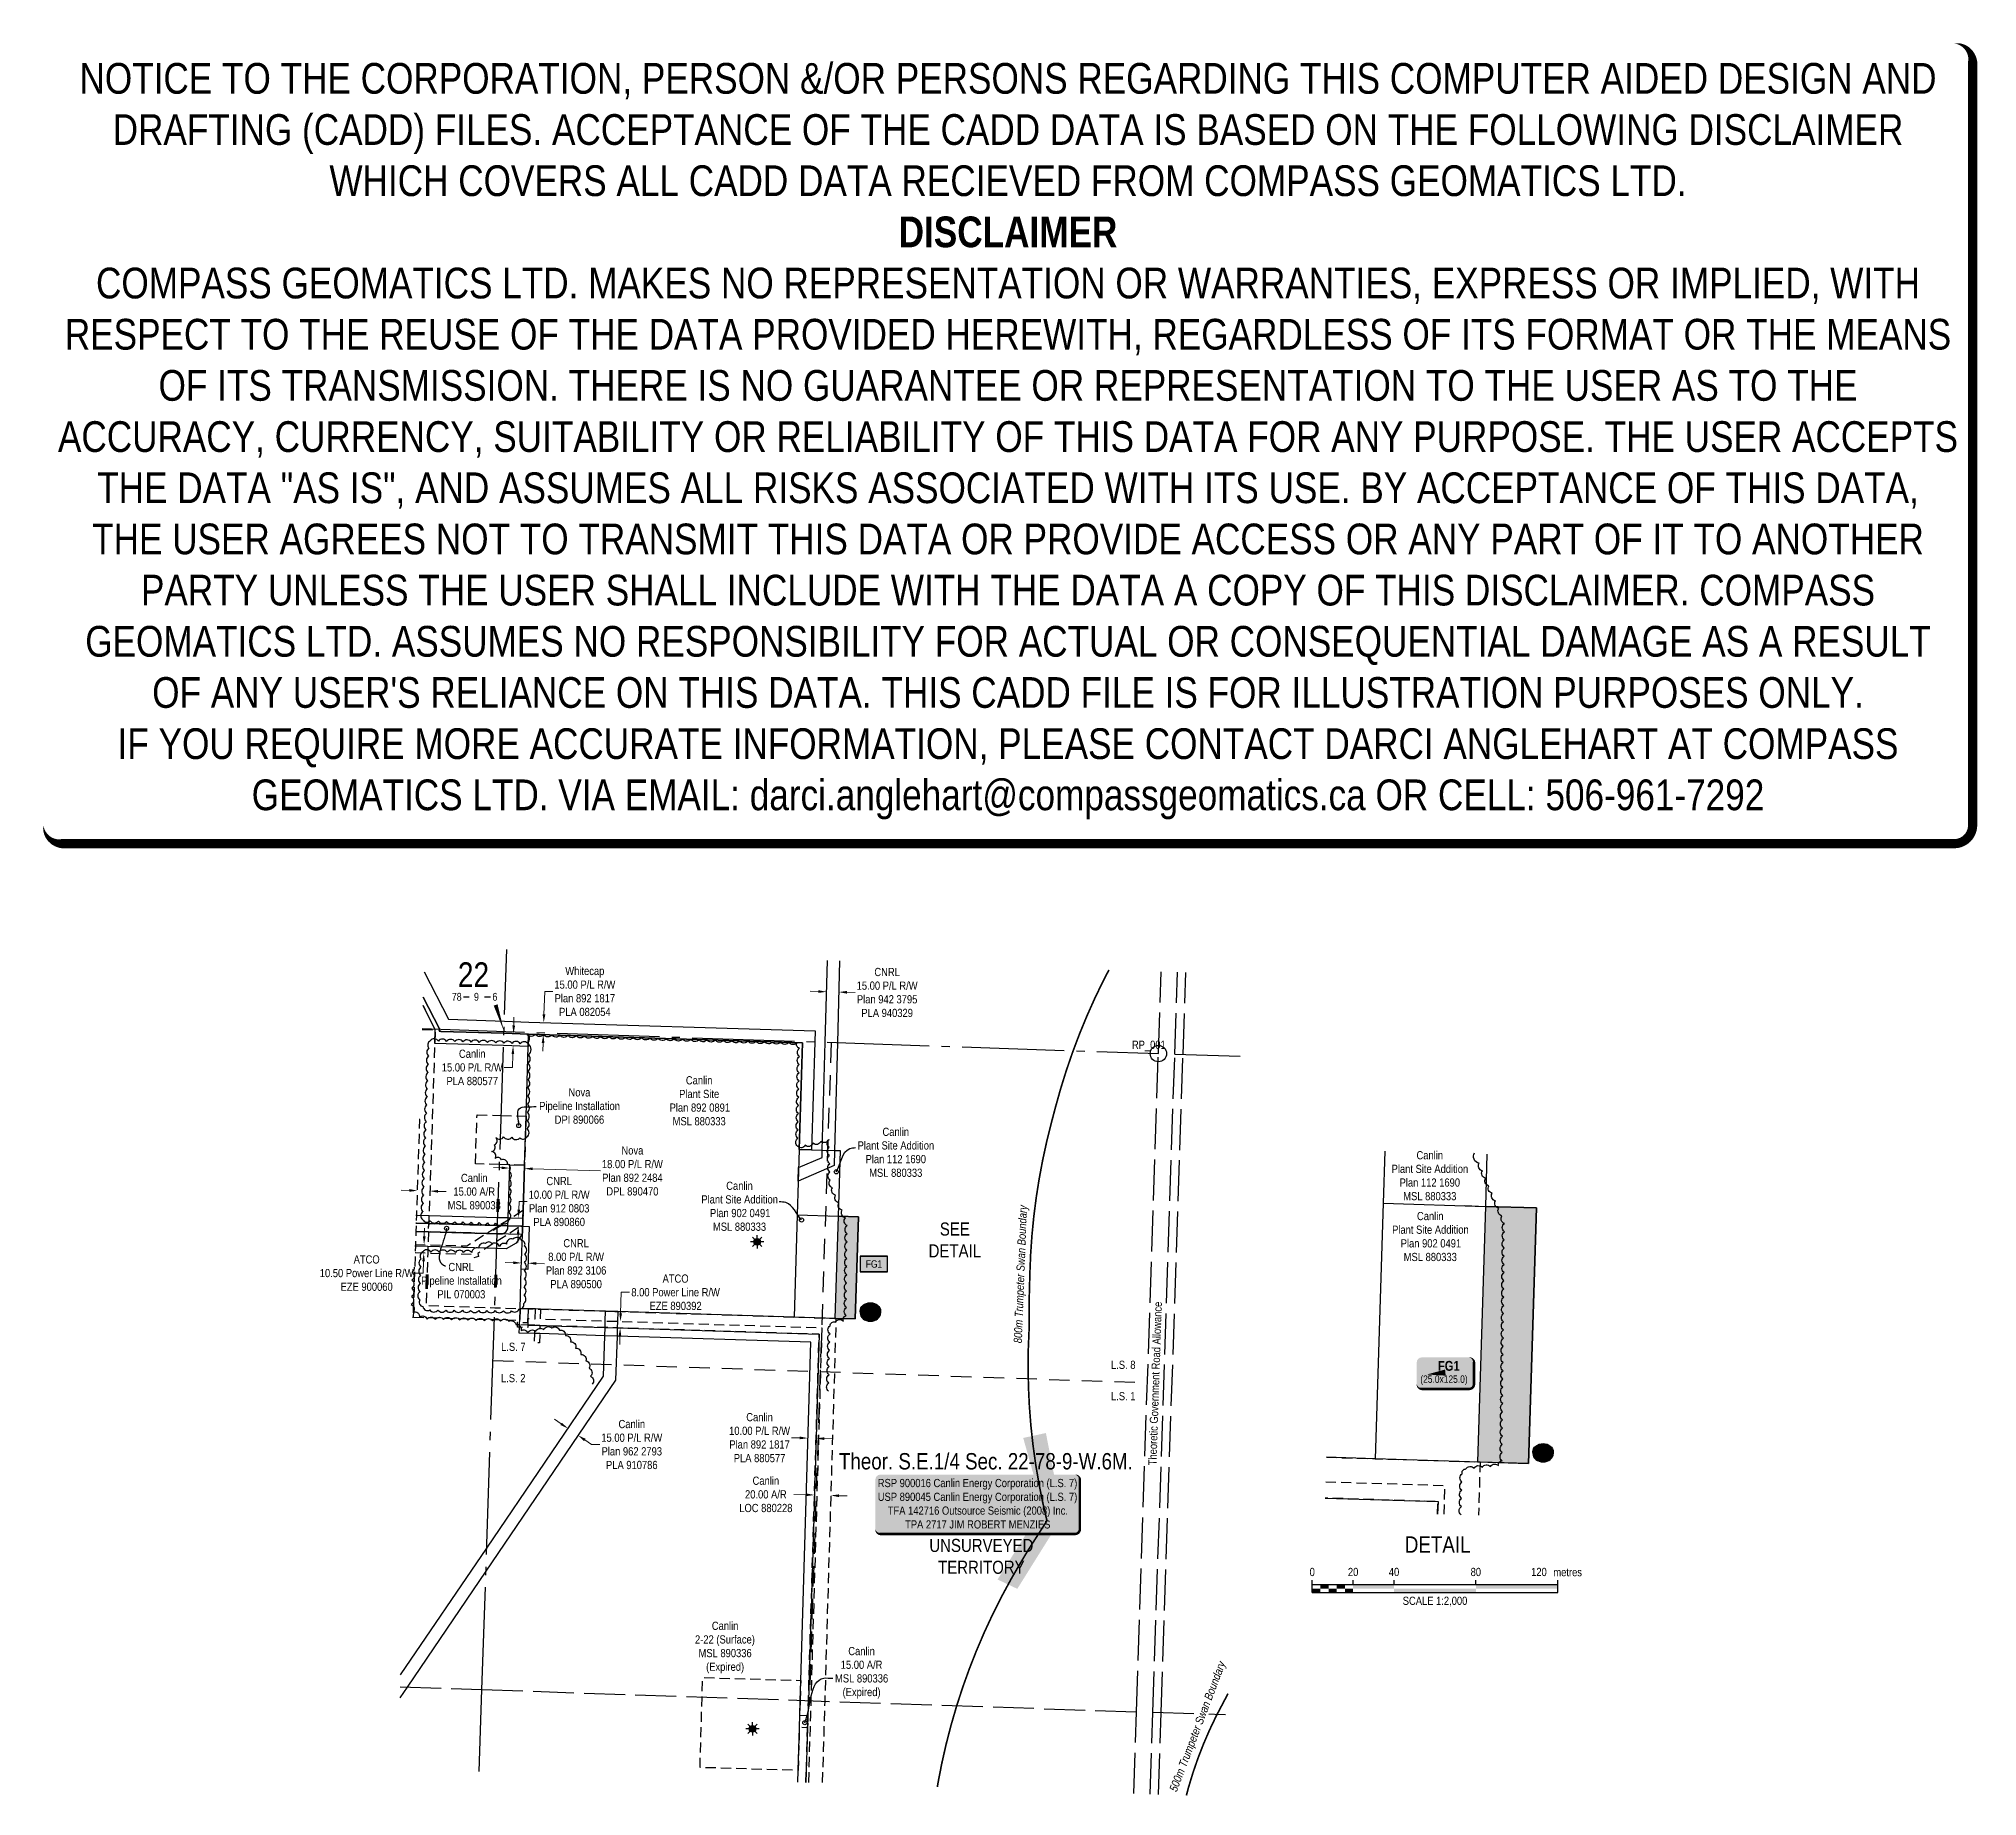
# Model space of a CAD drawing. Extents: x 354783 to 357151, y 6182403 to 6184549.
import ezdxf
from ezdxf.enums import TextEntityAlignment as Align

# ---------------------------------------------------------------- set-up
doc = ezdxf.new("R2010")
doc.units = 0
doc.header["$LTSCALE"] = 5
doc.header["$PDSIZE"] = 0.5
for name, pattern in [('0', [1, 1, 0]), ('DASHDOT2', [12.7, 6.35, -3.175, 0, -3.175]), ('foc-ACCESSROAD', [3.75, 2.5, -1.25]), ('foc-FLOWLINE', [3.75, 2.5, -1.25]), ('foc-LSD', [8, 5, -3]), ('foc-QUARTERLINE', [33, 25, -3, 2, -3]), ('foc-UNSURVEYED', [12.5, 10, -2.5])]:
    doc.linetypes.add(name, pattern=pattern)
doc.layers.get('Defpoints').update_dxf_attribs({"color": 9})
for name, color, linetype in [('10', 1, 'Continuous'), ('35', 37, 'Continuous'), ('9', 3, 'Continuous'), ('AS-UNDERLAY-H', 141, 'Continuous'), ('AS-WILDLIFE', 131, 'DASHDOT2'), ('C-AR', 13, 'foc-ACCESSROAD'), ('C-RW', 13, 'Continuous'), ('C-SYMBOL', 7, 'Continuous'), ('C-WS', 13, 'foc-ACCESSROAD'), ('C-WS-S', 13, 'Continuous'), ('DETAIL-T', 7, 'Continuous'), ('F-AR', 190, 'foc-ACCESSROAD'), ('F-EZE', 190, 'foc-FLOWLINE'), ('F-RW', 190, 'Continuous'), ('F-WS', 190, 'foc-ACCESSROAD'), ('F-WS-S', 190, 'Continuous'), ('L-2', 7, 'Continuous'), ('L-ROAD-T', 7, 'Continuous'), ('L-SECLBL', 7, 'Continuous'), ('L-SECQ', 8, 'foc-QUARTERLINE'), ('L-SECTION-LSD', 7, 'foc-LSD'), ('L-UNS-T', 3, 'Continuous'), ('L-USEC', 7, 'foc-UNSURVEYED'), ('P-CROSSINGS', 250, 'Continuous'), ('P-TEMP-BLOCKS', 250, 'Continuous'), ('P-WORKAREA', 113, 'Continuous'), ('P-WORKAREA-H', 111, 'Continuous'), ('T-BUSH', 110, '0')]:
    doc.layers.add(name, color=color, linetype=linetype)
for name, color, linetype, lineweight in [('C-RW-T', 13, 'Continuous', 9), ('C-WS-T', 13, 'Continuous', 9), ('F-AR-T', 190, 'Continuous', 9), ('F-EZE-T', 190, 'Continuous', 9), ('F-RW-T', 190, 'Continuous', 9), ('F-WS-T', 190, 'Continuous', 9)]:
    doc.layers.add(name, color=color, linetype=linetype, lineweight=lineweight)
doc.layers.add('DISCLAIMER', color=7, linetype='Continuous', plot=False)
doc.styles.add('100L', font='ARIALN.TTF', dxfattribs={"height": 11})
doc.styles.add('175L', font='ARIALN.TTF', dxfattribs={"height": 20})
doc.styles.add('240', font='ARIALN.TTF', dxfattribs={"height": 30})
doc.styles.add('80', font='ARIALN.TTF', dxfattribs={"height": 10})
doc.styles.add('80CG', font='ARIALN.TTF', dxfattribs={"height": 10})
doc.styles.add('80L', font='ARIALN.TTF', dxfattribs={"height": 10})
doc.styles.add('BOLD', font='ARIALNB.TTF')
doc.styles.add('Crossing', font='ARIALN.TTF', dxfattribs={"height": 10})
doc.styles.add('SIMPLEX', font='ARIALN.TTF')
doc.dimstyles.new('Compass 5 000', dxfattribs={"dimscale": 5, "dimtxt": 9, "dimasz": 2, "dimexe": 0.2, "dimexo": 0.0625, "dimgap": 0.5, "dimtad": 0, "dimtih": 1, "dimtoh": 1, "dimzin": 0, "dimdsep": 46, "dimtxsty": '80CG', "dimcen": 0.1, "dimse1": 1, "dimse2": 1, "dimclrd": 256, "dimclrt": 256, "dimaunit": 1, "dimadec": 4, "dimazin": 0, "dimtfac": 0.06, "dimtofl": 0, "dimtmove": 0, "dimatfit": 1, "dimfxl": 0.2, "dimtolj": 1, "dimtzin": 0, "dimlwd": -1, "dimarcsym": 0})

msp = doc.modelspace()

# ---------------------------------------------------------------- texts
at = {"layer": '35', "color": 3, "style": '80'}
msp.add_attdef('RP_001', (356118.4161063208, 6183315.530369567), 'RP', height=9.999999999999979, dxfattribs=at)
at = {"layer": 'AS-WILDLIFE', "insert": (355983.5877397043, 6183040.271023981), "char_height": 9.997339999999971, "attachment_point": 5, "rotation": 87.85473484799348, "style": '240'}
msp.add_mtext_dynamic_manual_height_columns('{\\fArial Narrow|b0|i1|c0|p34;800m Trumpeter Swan Boundary}', width=169.4887375609821, gutter_width=44.98802999999995, heights=[0], dxfattribs=at)
at = {"layer": 'C-SYMBOL', "color": 3, "style": '175L'}
msp.add_text('Theor. S.E.1/4 Sec. 22-78-9-W.6M.', height=19.99999999999994, dxfattribs=at).set_placement((355939.9853006502, 6182795.799683108), align=Align.BOTTOM_CENTER)
at = {"layer": 'C-WS-T', "insert": (355248.3374142796, 6183054.075365058), "char_height": 9.997339999999946, "attachment_point": 1, "style": '80L'}
msp.add_mtext_dynamic_manual_height_columns('\\pi34.81365;CNRL\\P\\pi1.40508;Pipeline Installation\\P\\pi21.32475;PIL 070003', width=99.81709351868946, gutter_width=49.98669999999979, heights=[0], dxfattribs=at)
at = {"layer": 'DETAIL-T', "color": 3, "style": '80CG'}
for s, insert, char_height, width, attachment_point in [('SEE\\PDETAIL', (355902.0432110323, 6183082.118313419), 15.99574399999997, 63.61919830220998, 5), ('\\pi127.68232;DETAIL', (356324.3472027075, 6182720.089479271), 19.99468, 332.9701894033736, 1)]:
    msp.add_mtext(s, dxfattribs=dict(at, insert=insert, char_height=char_height, width=width, attachment_point=attachment_point))
at = {"layer": 'F-WS-T', "char_height": 9.997339999999946, "attachment_point": 1, "style": '80L'}
for s, width, insert in [('\\pi36.30569;Nova\\P\\pi0.48984;Pipeline Installation\\P\\pi19.45137;DPI 890066', 97.98661621036791, (355393.6016866721, 6183267.406163104)), ('\\pi34.35334;Canlin\\P\\pi26.08474;Plant Site\\P\\pi14.47118;Plan 892 0891\\P\\pi18.13324;MSL 880333', 99.81709351868946, (355539.0090638106, 6183282.119455076)), ('\\pi34.35334;Canlin\\P\\pi3.95215;Plant Site Addition\\P\\pi13.69376;Plan 112 1690\\P\\pi18.13324;MSL 880333', 99.81709351868946, (355779.2533883765, 6183219.209601197)), ('\\pi34.35334;Canlin\\P\\pi3.95215;Plant Site Addition\\P\\pi13.69376;Plan 112 1690\\P\\pi18.13324;MSL 880333', 99.81709351868946, (356431.8784056992, 6183190.590251092)), ('\\pi34.35334;Canlin\\P\\pi3.95215;Plant Site Addition\\P\\pi14.47118;Plan 902 0491\\P\\pi18.13324;MSL 880333', 99.81709351868946, (355588.316360465, 6183153.316367213)), ('\\pi30.89103;Canlin\\P\\pi0.48984;Plant Site Addition\\P\\pi11.00887;Plan 902 0491\\P\\pi14.67093;MSL 880333', 92.89247365920826, (356435.9268970236, 6183116.315532513)), ('\\pi34.35334;Canlin\\P\\pi13.81651;2-22 (Surface)\\P\\pi18.13324;MSL 890336\\P\\pi27.37361;(Expired)', 99.81709351868946, (355570.7049224605, 6182615.826854587)), ('\\A1;\\pi16.69631;Canlin\\P\\pi7.47639;15.00 A/R\\P\\pi0.4762;MSL {\\A0;890336\\P\\pi9.71658;(Expired)}', 64.50302862510209, (355755.1409621478, 6182584.926165485))]:
    msp.add_mtext_dynamic_manual_height_columns(s, width=width, gutter_width=49.98669999999979, heights=[0], dxfattribs=dict(at, insert=insert))
at = {"layer": 'L-ROAD-T', "style": '80L'}
msp.add_text('Theoretic Government Road Allowance', height=9.997339999999939, rotation=88.08985424395271, dxfattribs=at).set_placement((356146.7969876158, 6182906.821064076), align=Align.MIDDLE_CENTER)
at = {"layer": 'L-UNS-T', "color": 3, "insert": (355934.4660895517, 6182695.528120757), "char_height": 15.99574399999995, "attachment_point": 5, "style": '80L'}
msp.add_mtext_dynamic_manual_height_columns('UNSURVEYED TERRITORY', width=126.3801256473666, gutter_width=47.4873649999999, heights=[0], dxfattribs=at)

# ---------------------------------------------------------------- blocks, each defined once
blk = doc.blocks.new('L-SECLBL')
at = {"layer": '9', "color": 7}
for p, q in [((-5.082139060913505, -27.83004804289613), (-12.28857354467345, -27.83004804289613)), ((20.70431141927111, -27.83004804289613), (13.49787693551116, -27.83004804289613))]:
    blk.add_line(p, q, dxfattribs=at)
at = {"layer": '10', "color": 2, "style": 'SIMPLEX'}
blk.add_attdef('SEC', text='', height=30, dxfattribs=at).set_placement((0, 0), align=Align.MIDDLE)
at = {"layer": '10', "color": 5, "style": '80L'}
blk.add_attdef('TWP', text='', height=9.5, dxfattribs=at).set_placement((-14.43410290347765, -27.36845155570791), align=Align.MIDDLE_RIGHT)
blk.add_attdef('RGE', text='', height=9.5, dxfattribs=at).set_placement((3.622123863462547, -27.36845155570791), align=Align.MIDDLE_CENTER)
blk.add_attdef('MER', text='', height=9.5, dxfattribs=at).set_placement((23.16775162027989, -27.36845155570791), align=Align.MIDDLE_LEFT)
blk = doc.blocks.new('*D579')
at = {"layer": 'C-RW-T', "transparency": 16777216}
for p, q in [((355735.2326188143, 6183385.536349789), (355725.2361259254, 6183385.801170338)), ((355770.2164998567, 6183384.609579702), (355780.2129927455, 6183384.344759153))]:
    blk.add_line(p, q, dxfattribs=at)
for points in [[(355735.2767555725, 6183387.202431938), (355735.1884820561, 6183383.870267641), (355745.2291117031, 6183385.27152924)], [(355770.2606366148, 6183386.27566185), (355770.1723630985, 6183382.943497553), (355760.2200069678, 6183384.874400251)]]:
    blk.add_solid(points, dxfattribs=at)
at = {"layer": 'Defpoints', "color": 0, "transparency": 16777216}
for p in [(355745.4624973014, 6183394.081410051), (355760.2200069678, 6183384.874400251), (355760.4533925661, 6183393.684281062)]:
    blk.add_point(p, dxfattribs=at)
at = {"layer": 'C-RW-T', "transparency": 16777216, "insert": (355819.2989409037, 6183384.344759153), "char_height": 10, "attachment_point": 5, "style": '80CG'}
blk.add_mtext('\\A1;CNRL\\P15.00 P/L R/W\\PPlan 942 3795\\PPLA 940329', dxfattribs=at)
blk = doc.blocks.new('*D580')
at = {"layer": 'Defpoints', "color": 0, "transparency": 16777216}
for p in [(355399.6339636398, 6183347.671495035), (355495.4463139354, 6183344.727727443), (355494.9864960086, 6183329.761791818)]:
    blk.add_point(p, dxfattribs=at)
at = {"layer": 'F-RW-T', "transparency": 16777216}
for p, q in [((355399.941061747, 6183357.66677846), (355400.7992014937, 6183385.597103612)), ((355400.7992014937, 6183385.597103612), (355410.7992014937, 6183385.597103612)), ((355398.8670476059, 6183322.710275984), (355398.5599494987, 6183312.71499256))]:
    blk.add_line(p, q, dxfattribs=at)
for points in [[(355398.2751811761, 6183357.717961478), (355401.6069423179, 6183357.615595442), (355399.6339636398, 6183347.671495035)], [(355397.201167035, 6183322.761459002), (355400.5329281768, 6183322.659092966), (355399.1741457131, 6183332.70555941)]]:
    blk.add_solid(points, dxfattribs=at)
at = {"layer": 'F-RW-T', "transparency": 16777216, "insert": (355449.8851496528, 6183385.597103612), "char_height": 10, "attachment_point": 5, "style": '80CG'}
blk.add_mtext('\\A1;Whitecap\\P15.00 P/L R/W\\PPlan 892 1817\\PPLA 082054', dxfattribs=at)
blk = doc.blocks.new('*D581')
at = {"layer": 'C-RW-T', "transparency": 16777216}
for p, q in [((355362.4866684756, 6183054.290653262), (355352.49153091, 6183054.60246257)), ((355390.4707516603, 6183053.417659014), (355400.4658892313, 6183053.105849706))]:
    blk.add_line(p, q, dxfattribs=at)
for points in [[(355362.5386366936, 6183055.956509523), (355362.4347002576, 6183052.624797001), (355372.4818060412, 6183053.978843954)], [(355390.5227198783, 6183055.083515274), (355390.4187834423, 6183051.751802752), (355380.4756140946, 6183053.729468321)]]:
    blk.add_solid(points, dxfattribs=at)
at = {"layer": 'Defpoints', "color": 0, "transparency": 16777216}
for p in [(355372.6654544816, 6183059.865747836), (355380.4756140946, 6183053.729468321), (355380.659262535, 6183059.616372203)]:
    blk.add_point(p, dxfattribs=at)
at = {"layer": 'C-RW-T', "transparency": 16777216, "insert": (355439.2005413459, 6183053.105849705), "char_height": 10, "attachment_point": 5, "style": '80CG'}
blk.add_mtext('\\A1;CNRL\\P8.00 P/L R/W\\PPlan 892 3106\\PPLA 890500', dxfattribs=at)
blk = doc.blocks.new('*D582')
at = {"layer": 'C-RW-T', "transparency": 16777216}
for p, q in [((355369.1525654268, 6183119.011420188), (355369.4370843167, 6183129.007371818)), ((355379.4370843167, 6183129.007371817), (355369.4370843167, 6183129.007371818)), ((355368.2991055042, 6183089.026964299), (355368.0145866143, 6183079.031012669))]:
    blk.add_line(p, q, dxfattribs=at)
for points in [[(355366.6331135657, 6183089.074384114), (355369.9650974426, 6183088.979544484), (355368.5836243941, 6183099.02291593)], [(355367.4865734883, 6183119.058840002), (355370.8185573652, 6183118.964000372), (355368.8680465368, 6183109.015468556)]]:
    blk.add_solid(points, dxfattribs=at)
at = {"layer": 'Defpoints', "color": 0, "transparency": 16777216}
for p in [(355262.2124470742, 6183102.050602578), (355262.4968692169, 6183112.043155205), (355368.8680465368, 6183109.015468556)]:
    blk.add_point(p, dxfattribs=at)
at = {"layer": 'C-RW-T', "transparency": 16777216, "insert": (355418.5230324746, 6183129.007371818), "char_height": 10, "attachment_point": 5, "style": '80CG'}
blk.add_mtext('\\A1;CNRL\\P10.00 P/L R/W\\PPlan 912 0803\\PPLA 890860', dxfattribs=at)
blk = doc.blocks.new('*D583')
at = {"layer": 'Defpoints', "color": 0, "transparency": 16777216}
for p in [(355723.6019864696, 6182878.073123953), (355733.5949385295, 6182877.779207003), (355722.4826672882, 6182840.017125755)]:
    blk.add_point(p, dxfattribs=at)
at = {"layer": 'F-RW-T', "transparency": 16777216}
for p, q in [((355712.4869899374, 6182840.311122862), (355702.4913125866, 6182840.605119969)), ((355742.4712966989, 6182839.429211697), (355752.4669740497, 6182839.13521459))]:
    blk.add_line(p, q, dxfattribs=at)
for points in [[(355712.5359894553, 6182841.977069087), (355712.4379904195, 6182838.645176636), (355722.4826672882, 6182840.017125755)], [(355742.5202962168, 6182841.095157922), (355742.422297181, 6182837.763265471), (355732.4756193481, 6182839.723208805)]]:
    blk.add_solid(points, dxfattribs=at)
at = {"layer": 'F-RW-T', "transparency": 16777216, "insert": (355663.4053644284, 6182840.60511997), "char_height": 10, "attachment_point": 5, "style": '80CG'}
blk.add_mtext('\\A1;Canlin\\P10.00 P/L R/W\\PPlan 892 1817\\PPLA 880577', dxfattribs=at)
blk = doc.blocks.new('*D584')
at = {"layer": 'Defpoints', "color": 0, "transparency": 16777216}
for p in [(355424.2920624972, 6182844.588294823), (355436.696178548, 6182836.161126233), (355441.6324020377, 6182843.426851175)]:
    blk.add_point(p, dxfattribs=at)
at = {"layer": 'F-RW-T', "transparency": 16777216}
for p, q in [((355420.9566557189, 6182857.4736401), (355412.6850254508, 6182863.093260434)), ((355449.9040323063, 6182837.80723084), (355458.1756625744, 6182832.187610506)), ((355458.1756625744, 6182832.187610506), (355468.1756625744, 6182832.187610505))]:
    blk.add_line(p, q, dxfattribs=at)
for points in [[(355421.8932591081, 6182858.852245145), (355420.0200523296, 6182856.095035055), (355429.2282859874, 6182851.854019765)], [(355450.8406356955, 6182839.185835886), (355448.9674289171, 6182836.428625795), (355441.6324020377, 6182843.426851175)]]:
    blk.add_solid(points, dxfattribs=at)
at = {"layer": 'F-RW-T', "transparency": 16777216, "insert": (355507.2616107324, 6182832.187610505), "char_height": 10, "width": 372.4986357435198, "attachment_point": 5, "style": '80CG'}
blk.add_mtext('\\A1;Canlin\\P15.00 P/L R/W\\PPlan 962 2793\\PPLA 910786', dxfattribs=at)
blk = doc.blocks.new('*D585')
at = {"layer": 'Defpoints', "color": 0, "transparency": 16777216}
for p in [(355262.0404139534, 6183076.127791847), (355253.0776169928, 6183065.88464234), (355261.7340691361, 6183065.631983454)]:
    blk.add_point(p, dxfattribs=at)
at = {"layer": 'F-EZE-T', "transparency": 16777216}
for p, q in [((355253.6757110507, 6183086.376193946), (355253.9674602914, 6183096.371937159)), ((355252.7858677521, 6183055.888899127), (355252.3686234202, 6183041.593515909)), ((355252.3686234202, 6183041.593515909), (355242.3686234202, 6183041.593515909))]:
    blk.add_line(p, q, dxfattribs=at)
for points in [[(355252.0097538485, 6183086.424818819), (355255.3416682529, 6183086.327569072), (355253.3839618101, 6183076.380450733)], [(355251.11991055, 6183055.937524), (355254.4518249542, 6183055.840274253), (355253.0776169928, 6183065.88464234)]]:
    blk.add_solid(points, dxfattribs=at)
at = {"layer": 'F-EZE-T', "transparency": 16777216, "insert": (355183.2281050025, 6183041.593515909), "char_height": 10, "attachment_point": 5, "style": '80CG'}
blk.add_mtext('\\A1;ATCO\\P10.50 Power Line R/W\\PEZE 900060', dxfattribs=at)
blk = doc.blocks.new('*D586')
at = {"layer": 'Defpoints', "color": 0, "transparency": 16777216}
for p in [(355730.4417409519, 6182770.571903289), (355730.479745421, 6182771.864038199), (355750.4658674517, 6182771.276203329)]:
    blk.add_point(p, dxfattribs=at)
at = {"layer": 'F-AR-T', "transparency": 16777216}
for p, q in [((355720.4460635212, 6182770.865897679), (355705.4182765526, 6182771.307897242)), ((355760.4235404134, 6182769.690074028), (355770.4192178441, 6182769.396079639))]:
    blk.add_line(p, q, dxfattribs=at)
for points in [[(355720.4950625862, 6182772.531843918), (355720.3970644563, 6182769.19995144), (355730.4417409519, 6182770.571903289)], [(355760.4725394783, 6182771.356020268), (355760.3745413484, 6182768.02412779), (355750.4278629827, 6182769.984068419)]]:
    blk.add_solid(points, dxfattribs=at)
at = {"layer": 'F-AR-T', "transparency": 16777216, "insert": (355671.103815434, 6182771.307897242), "char_height": 10, "attachment_point": 5, "style": '80CG'}
blk.add_mtext('\\A1;Canlin\\P20.00 A/R\\PLOC 880228', dxfattribs=at)
blk = doc.blocks.new('*D587')
at = {"layer": 'Defpoints', "color": 0, "transparency": 16777216}
for p in [(355376.0797335901, 6183169.315348194), (355357.9664903288, 6183165.772978926), (355375.9509236643, 6183165.208854473)]:
    blk.add_point(p, dxfattribs=at)
at = {"layer": 'F-RW-T', "transparency": 16777216}
for p, q in [((355348.1002161882, 6183170.19299219), (355338.1051321217, 6183170.506511734)), ((355386.0748176565, 6183169.00182865), (355468.9141075582, 6183166.403377634))]:
    blk.add_line(p, q, dxfattribs=at)
for points in [[(355348.1524694455, 6183171.858839534), (355348.0479629309, 6183168.527144846), (355358.0953002546, 6183169.879472647)], [(355386.1270709138, 6183170.667675994), (355386.0225643993, 6183167.335981306), (355376.0797335901, 6183169.315348194)]]:
    blk.add_solid(points, dxfattribs=at)
at = {"layer": 'F-RW-T', "transparency": 16777216, "insert": (355508.0000557165, 6183166.403377634), "char_height": 10, "attachment_point": 5, "style": '80CG'}
blk.add_mtext('\\A1;Nova\\P18.00 P/L R/W\\PPlan 892 2484\\PDPL 890470', dxfattribs=at)
blk = doc.blocks.new('*D591')
at = {"layer": 'Defpoints', "color": 0, "transparency": 16777216}
for p in [(355245.3756776291, 6183139.60352155), (355260.3647827721, 6183139.101815052), (355260.4550549051, 6183141.798807218)]:
    blk.add_point(p, dxfattribs=at)
at = {"layer": 'F-WS-T', "transparency": 16777216}
for p, q in [((355235.4715467365, 6183142.635040486), (355225.4771437108, 6183142.969567257)), ((355270.4494579309, 6183141.464280447), (355280.4438609566, 6183141.129753676))]:
    blk.add_line(p, q, dxfattribs=at)
for points in [[(355235.5273011983, 6183144.300774324), (355235.4157922748, 6183140.969306648), (355245.4659497622, 6183142.300513715)], [(355270.5052123927, 6183143.130014285), (355270.3937034691, 6183139.798546609), (355260.4550549051, 6183141.798807218)]]:
    blk.add_solid(points, dxfattribs=at)
at = {"layer": 'F-WS-T', "transparency": 16777216, "insert": (355314.7276263044, 6183141.129753675), "char_height": 10, "attachment_point": 5, "style": '80CG'}
blk.add_mtext('\\A1;Canlin\\P15.00 A/R\\PMSL 890033', dxfattribs=at)
blk = doc.blocks.new('GAS')
h = blk.add_hatch(color=255)
h.dxf.hatch_style = 1
edge = h.paths.add_edge_path()
edge.add_arc((0, 0), 0.9, 0, 360)
for p, q in [((-0.8077887898725749, 0), (-1.615577579628734, 0)), ((-0.5711929310346023, 0.5711929297831376), (-1.142385862069204, 1.142385861385264)), ((0, 0.8077887887338874), (0, 1.615577579286764)), ((0.5711929310309642, 0.5711929297831376), (1.142385862065566, 1.142385861385264)), ((1.615577579625096, 0), (0.8077887898689368, 0)), ((-0.5711929310346023, -0.5711929316021271), (-1.142385862069204, -1.142385863204253)), ((0, -0.8077887905528768), (0, -1.615577581105753)), ((1.142385862065566, -1.142385863204253), (0.5711929310309642, -0.5711929316021271))]:
    blk.add_line(p, q)
blk.add_circle((0, 0), 0.8000000000000003)
blk = doc.blocks.new('*D592')
at = {"layer": 'Defpoints', "color": 0, "transparency": 16777216}
for p in [(355362.3202409836, 6183334.095964171), (355361.8540516577, 6183319.175476311), (355362.2142237929, 6183319.164222764)]:
    blk.add_point(p, dxfattribs=at)
at = {"layer": 'F-RW-T', "transparency": 16777216}
for p, q in [((355362.9927098341, 6183344.079832973), (355363.3050065495, 6183354.074955321)), ((355361.9019270776, 6183309.169100415), (355361.3916585529, 6183292.837848486)), ((355361.3916585529, 6183292.837848486), (355351.3916585529, 6183292.837848486))]:
    blk.add_line(p, q, dxfattribs=at)
for points in [[(355361.3268561094, 6183344.131882425), (355364.6585635589, 6183344.027783521), (355362.6804131188, 6183334.084710624)], [(355360.2360733529, 6183309.221149867), (355363.5677808023, 6183309.117050963), (355362.2142237929, 6183319.164222764)]]:
    blk.add_solid(points, dxfattribs=at)
at = {"layer": 'F-RW-T', "transparency": 16777216, "insert": (355312.3057103942, 6183292.837848486), "char_height": 10, "attachment_point": 5, "style": '80CG'}
blk.add_mtext('\\A1;Canlin\\P15.00 P/L R/W\\PPLA 880577', dxfattribs=at)
blk = doc.blocks.new('*U593')
h = blk.add_hatch(color=255)
edge = h.paths.add_edge_path()
edge.add_line((-119, -37), (119, -37))
edge.add_arc((119, -31), 6, 270, 360)
edge.add_line((125, -31), (125, 29.5))
edge.add_arc((119, 29.5), 6, 0, 90)
edge.add_line((119, 35.5), (-119, 35.5))
edge.add_arc((-119, 29.5), 6, 90, 180)
edge.add_line((-125, 29.5), (-125, -31))
edge.add_arc((-119, -31), 6, 180, 270)
at = {"color": 44, "flags": 128}
blk.add_lwpolyline([(-119, -37, 3, 3, 0), (119, -37, 3, 3, 0.414213562373095), (125, -31, 3, 3, 0), (125, 29.5, 3, 0, 0.414213562373095), (119, 35.5, 0, 0, 0), (-119, 35.5, 0, 0, 0.414213562373095), (-125, 29.5, 0, 0, 0), (-125, -31, 0, 3, 0.414213562373095)], format="xyseb", close=True, dxfattribs=at)
at = {"color": 44, "style": '80'}
blk.add_attdef('ENTER_TEXT_001', (-35.98567530695772, -4.996589358799454), '', height=10, dxfattribs=at)
blk = doc.blocks.new('*D597')
at = {"layer": 'Defpoints', "color": 0, "transparency": 16777216}
for p in [(355491.9552956498, 6182982.626143455), (355493.3383152565, 6182982.58294544), (355491.7055841556, 6182974.631426642)]:
    blk.add_point(p, dxfattribs=at)
at = {"layer": 'F-EZE-T', "transparency": 16777216}
for p, q in [((355493.6505086462, 6182992.578071016), (355494.4503257915, 6183018.184868176)), ((355494.4503257915, 6183018.184868176), (355504.4503257915, 6183018.184868177)), ((355492.7764103726, 6182964.593103051), (355492.4642169828, 6182954.597977474))]:
    blk.add_line(p, q, dxfattribs=at)
for points in [[(355491.9846543835, 6182992.630103248), (355495.3163629089, 6182992.526038785), (355493.3383152565, 6182982.58294544)], [(355491.1105561099, 6182964.645135283), (355494.4422646353, 6182964.54107082), (355493.0886037623, 6182974.588228627)]]:
    blk.add_solid(points, dxfattribs=at)
at = {"layer": 'F-EZE-T', "transparency": 16777216, "insert": (355560.7907077825, 6183018.184868177), "char_height": 10, "attachment_point": 5, "style": '80CG'}
blk.add_mtext('\\A1;ATCO\\P8.00 Power Line R/W\\PEZE 890392', dxfattribs=at)
blk = doc.blocks.new('Temp_Area3')
h = blk.add_hatch(color=111)
h.dxf.hatch_style = 1
h.paths.add_polyline_path([(-16.82711371331243, -9.436567862801894), (16.33187767662457, -9.436567862801894), (16.33187767662457, 9.053714016554295), (-16.82711371331243, 9.053714016554295)])
at = {"color": 250}
for points in [[(-17.02711371331247, -9.636567862801712), (16.53187767662462, -9.636567862801712), (16.53187767662462, 9.253714016554113), (-17.02711371331247, 9.253714016554113)], [(-16.92711371331245, -9.536567862801803), (16.43187767662459, -9.536567862801803), (16.43187767662459, 9.153714016554204), (-16.92711371331245, 9.153714016554204)]]:
    blk.add_lwpolyline(points, close=True, dxfattribs=at)
at = {"color": 250, "style": '80L'}
blk.add_attdef('TEMPORARY', text='', height=9, dxfattribs=at).set_placement((0.001048257894581184, -0.1484938545327168), align=Align.MIDDLE_CENTER)
blk = doc.blocks.new('xing2')
h = blk.add_hatch(color=50)
h.dxf.hatch_style = 1
edge = h.paths.add_edge_path()
edge.add_ellipse((0, 0), major_axis=(-12.5, 0), ratio=0.8162973455633619, start_angle=0, end_angle=360)
h = blk.add_hatch(color=250)
h.dxf.hatch_style = 1
edge = h.paths.add_edge_path()
edge.add_ellipse((0, -2.047489049626165), major_axis=(-12.5, 0), ratio=0.8162973455633619, start_angle=0, end_angle=180)
edge.add_line((12.5, -2.047489049626165), (12.5, 0))
edge.add_ellipse((0, 0), major_axis=(-12.5, 0), ratio=0.8162973455633619, start_angle=0, end_angle=180, ccw=False)
edge.add_line((-12.5, 0), (-12.5, -2.047489049626165))
at = {"color": 250}
blk.add_ellipse((0, 0), major_axis=(-12.5, 0), ratio=0.8162973455633619, dxfattribs=at)
blk.add_ellipse((0, -2.047489049626165), major_axis=(-12.5, 0), ratio=0.8162973455633619, start_param=0, end_param=3.141592653589793, dxfattribs=at)
at = {"color": 250, "style": 'Crossing'}
blk.add_attdef('CROSSING', text='', height=9, dxfattribs=at).set_placement((0.08916442567715421, 0.0199513138486509), align=Align.MIDDLE_CENTER)
at = {"color": 250, "style": 'Crossing', "flags": 1}
for tag, p in [('DESCRIPTION', (0.08916442567715421, -25.770021277247)), ('OWNER', (0.08916442567715421, -12.49201765665748)), ('LOCATION', (0.08916442567715421, -39.30337514164421)), ('DWG_REF', (0.08916442567715421, -52.83672900604233))]:
    blk.add_attdef(tag, text='', height=9, dxfattribs=at).set_placement(p, align=Align.MIDDLE_CENTER)
blk = doc.blocks.new('*U632')
h = blk.add_hatch(color=111)
edge = h.paths.add_edge_path()
edge.add_line((-28.99999999999999, -20), (28.99999999999999, -20))
edge.add_arc((28.99999999999999, -14), 6, 270, 360)
edge.add_line((34.99999999999999, -14), (34.99999999999999, 12.5))
edge.add_arc((28.99999999999999, 12.5), 6, 0, 90)
edge.add_line((28.99999999999999, 18.5), (-28.99999999999999, 18.5))
edge.add_arc((-28.99999999999999, 12.5), 6, 90, 180)
edge.add_line((-34.99999999999999, 12.5), (-34.99999999999999, -14))
edge.add_arc((-28.99999999999999, -14), 6, 180, 270)
at = {"color": 250, "flags": 128}
blk.add_lwpolyline([(-28.99999999999999, -20, 3, 3, 0), (28.99999999999999, -20, 3, 3, 0.414213562373095), (34.99999999999999, -14, 3, 3, 0), (34.99999999999999, 12.5, 3, 0, 0.414213562373095), (28.99999999999999, 18.5, 0, 0, 0), (-28.99999999999999, 18.5, 0, 0, 0.414213562373095), (-34.99999999999999, 12.5, 0, 0, 0), (-34.99999999999999, -14, 0, 3, 0.414213562373095)], format="xyseb", close=True, dxfattribs=at)
at = {"flags": 128}
blk.add_lwpolyline([(-22.48634788090625, -2.281293687293573, 0, 7.5, 0), (-3.398394867633905e-15, 0, 0, 0, 0)], format="xyseb", dxfattribs=at)
at = {"color": 250}
for tag, p, height, style in [('TEMP_AREA_W1_001', (-9.212824010914055, 2.244292974654144), 12, 'BOLD'), ('ENTER_TEXT_001', (-30.65893587994544, -12.47010782646594), 9, '80')]:
    blk.add_attdef(tag, p, '', height=height, dxfattribs=dict(at, style=style))
blk = doc.blocks.new('*U531')
at = {"color": 0}
for p, q in [((-150.0000000000342, 0), (-150.0000000000342, 15.00000000000273)), ((-150.0000000000342, 10.00000000000182), (150.2392182250246, 10.00000000000159)), ((-150.0000000000342, 0), (150.2392182250246, -2.274e-13)), ((-100.0000000000232, 10.00000000000182), (-100.0000000000232, 15.00000000000273)), ((-50.00000000001134, 10.00000000000182), (-50.00000000001134, 15.00000000000273)), ((50.00000000001134, 10.00000000000182), (50.00000000001134, 15.00000000000273)), ((150.2392182250246, -2.274e-13), (150.2392182250246, 15.0000000000025))]:
    blk.add_line(p, q, dxfattribs=at)
for points in [[(-150.0000000000342, 5.000000000000909), (-140.0000000000233, 5.000000000000909), (-150.0000000000342, 0), (-140.0000000000233, 0)], [(-140.0000000000342, 10.00000000000091), (-130.0000000000232, 10.00000000000091), (-140.0000000000342, 5), (-130.0000000000232, 5)], [(-130.0000000000342, 5.000000000000909), (-120.0000000000233, 5.000000000000909), (-130.0000000000342, 0), (-120.0000000000233, 0)], [(-120.0000000000342, 10.00000000000091), (-110.0000000000233, 10.00000000000091), (-120.0000000000342, 5), (-110.0000000000233, 5)], [(-110.0000000000342, 5.000000000000909), (-100.0000000000232, 5.000000000000909), (-110.0000000000342, 0), (-100.0000000000232, 0)], [(-100.0000000000232, 10.00000000000182), (-50.00000000001134, 10.00000000000182), (-100.0000000000232, 5.000000000000909), (-50.00000000001134, 5.000000000000909)], [(-50.00000000001134, 5.000000000000909), (50.00000000001134, 5.000000000000909), (-50.00000000001134, 0), (50.00000000001134, 0)], [(50.00000000001134, 10.00000000000182), (150.2392182250246, 10.00000000000159), (50.00000000001134, 5.000000000000909), (150.2392182250246, 5.000000000000682)]]:
    blk.add_solid(points, dxfattribs=at)
at = {"color": 0, "style": '80'}
blk.add_text('metres', height=10.00000000000227, dxfattribs=at).set_placement((162.2392182250246, 20.0000000000025), align=Align.CENTER)
for s, insert, char_height, attachment_point in [('0', (-150.0000000000342, 30.21145975443656), 10, 2), ('20', (-100.0000000000232, 30.21145975443656), 10, 2), ('40', (-50.00000000001134, 30.21145975443656), 10, 2), ('80', (50.00000000001134, 30.21145975443656), 10, 2), ('120', (136.6959500629242, 30.21828103683765), 10, 3), ('SCALE 1:2,000', (0.1196091124951968, -5.000000000000114), 10.00000000000227, 2)]:
    blk.add_mtext(s, dxfattribs=dict(at, insert=insert, char_height=char_height, attachment_point=attachment_point))
blk = doc.blocks.new('Disclaimer_Legal')
at = {"layer": 'DISCLAIMER', "color": 254, "flags": 128}
blk.add_lwpolyline([(-3612.859355113964, -1104.601793492536, 37.5, 37.5, 0), (4096.10254652852, -1104.601793492536, 37.5, 37.5, 0.414213562373095), (4171.10254652852, -1029.601793492536, 37.5, 37.5, 0), (4171.10254652852, 2078.694150954953, 37.5, 0, 0.414213562373095), (4096.10254652852, 2153.694150954953, 0, 0, 0), (-3612.859355113964, 2153.694150954953, 0, 0, 0.414213562373095), (-3687.859355113964, 2078.694150954953, 0, 0, 0), (-3687.859355113964, -1029.601793492536, 0, 37.5, 0.414213562373095)], format="xyseb", close=True, dxfattribs=at)
at = {"layer": 'DISCLAIMER', "color": 254, "insert": (241.6215957072782, 533.9211787312088), "char_height": 125, "width": 7717.567617301413, "attachment_point": 5, "style": '80'}
blk.add_mtext('NOTICE TO THE CORPORATION, PERSON &/OR PERSONS REGARDING THIS COMPUTER AIDED DESIGN AND DRAFTING (CADD) FILES. ACCEPTANCE OF THE CADD DATA IS BASED ON THE FOLLOWING DISCLAIMER WHICH COVERS ALL CADD DATA RECIEVED FROM COMPASS GEOMATICS LTD.\\P{\\fArial Narrow|b1|i0|c0|p34;DISCLAIMER}\\PCOMPASS GEOMATICS LTD. MAKES NO REPRESENTATION OR WARRANTIES, EXPRESS OR IMPLIED, WITH RESPECT TO THE REUSE OF THE DATA PROVIDED HEREWITH, REGARDLESS OF ITS FORMAT OR THE MEANS OF ITS TRANSMISSION. THERE IS NO GUARANTEE OR REPRESENTATION TO THE USER AS TO THE ACCURACY, CURRENCY, SUITABILITY OR RELIABILITY OF THIS DATA FOR ANY PURPOSE. THE USER ACCEPTS THE DATA "AS IS", AND ASSUMES ALL RISKS ASSOCIATED WITH ITS USE. BY ACCEPTANCE OF THIS DATA, THE USER AGREES NOT TO TRANSMIT THIS DATA OR PROVIDE ACCESS OR ANY PART OF IT TO ANOTHER PARTY UNLESS THE USER SHALL INCLUDE WITH THE DATA A COPY OF THIS DISCLAIMER. COMPASS GEOMATICS LTD. ASSUMES NO RESPONSIBILITY FOR ACTUAL OR CONSEQUENTIAL DAMAGE AS A RESULT OF ANY USER\'S RELIANCE ON THIS DATA. THIS CADD FILE IS FOR ILLUSTRATION PURPOSES ONLY.\\PIF YOU REQUIRE MORE ACCURATE INFORMATION, PLEASE CONTACT DARCI ANGLEHART AT COMPASS GEOMATICS LTD. VIA EMAIL: darci.anglehart@compassgeomatics.ca OR CELL: 506-961-7292', dxfattribs=at)

# ---------------------------------------------------------------- dimensions: what is measured, and where the dimension line sits
at = {"layer": 'C-RW-T'}
dim = msp.add_aligned_dim(p1=(355745.4624973015, 6183394.081410052), p2=(355760.4533925661, 6183393.684281063), distance=-8.812971619757777, text='CNRL\\P15.00 P/L R/W\\PPlan 942 3795\\PPLA 940329', dimstyle='Compass 5 000', dxfattribs=at)
dim.commit()
dim.dimension.update_dxf_attribs({"geometry": '*D579', "text_midpoint": (355819.2989409037, 6183384.344759153)})
dim = msp.add_linear_dim(base=(355368.8680465368, 6183109.015468556), p1=(355262.2124470743, 6183102.050602579), p2=(355262.496869217, 6183112.043155205), angle=88.369606820922, text='CNRL\\P10.00 P/L R/W\\PPlan 912 0803\\PPLA 890860', dimstyle='Compass 5 000', override={"dimtmove": 1}, dxfattribs=at)
dim.commit()
dim.dimension.update_dxf_attribs({"geometry": '*D582', "text_midpoint": (355390.5253223814, 6183123.008608197), "dimtype": 161})
dim = msp.add_linear_dim(base=(355380.4756140946, 6183053.729468321), p1=(355372.6654544817, 6183059.865747837), p2=(355380.6592625351, 6183059.616372204), angle=358.213174644081, text='CNRL\\P8.00 P/L R/W\\PPlan 892 3106\\PPLA 890500', dimstyle='Compass 5 000', dxfattribs=at)
dim.commit()
dim.dimension.update_dxf_attribs({"geometry": '*D581', "text_midpoint": (355439.2005413459, 6183053.105849705), "dimtype": 161})
at = {"layer": 'F-AR-T'}
dim = msp.add_linear_dim(base=(355730.4417409519, 6182770.571903289), p1=(355750.4658674517, 6182771.276203328), p2=(355730.479745421, 6182771.864038198), angle=178.31529347835456, text='Canlin\\P20.00 A/R\\PLOC 880228', dimstyle='Compass 5 000', dxfattribs=at)
dim.commit()
dim.dimension.update_dxf_attribs({"geometry": '*D586', "text_midpoint": (355671.103815434, 6182771.307897242), "dimtype": 161})
at = {"layer": 'F-EZE-T'}
for base, p1, p2, angle, text, picture, middle in [((355253.0776169928, 6183065.88464234), (355262.0404139534, 6183076.127791847), (355261.7340691361, 6183065.631983454), 268.32816275483077, 'ATCO\\P10.50 Power Line R/W\\PEZE 900060', '*D585', (355183.2281050025, 6183041.593515909)), ((355493.3383152565, 6182982.58294544), (355491.7055841556, 6182974.631426642), (355491.9552956497, 6182982.626143455), 88.21097294609157, 'ATCO\\P8.00 Power Line R/W\\PEZE 890392', '*D597', (355560.7907077825, 6183018.184868177))]:
    dim = msp.add_linear_dim(base=base, p1=p1, p2=p2, angle=angle, text=text, dimstyle='Compass 5 000', dxfattribs=at)
    dim.commit()
    dim.dimension.update_dxf_attribs({"geometry": picture, "text_midpoint": middle, "dimtype": 161})
at = {"layer": 'F-RW-T'}
for base, p1, p2, angle, text, picture, middle in [((355399.6339636398, 6183347.671495035), (355494.9864960086, 6183329.761791817), (355495.4463139354, 6183344.727727442), 88.24018077028629, 'Whitecap\\P15.00 P/L R/W\\PPlan 892 1817\\PPLA 082054', '*D580', (355449.8851496528, 6183385.597103612)), ((355362.2142237929, 6183319.164222764), (355362.3202409836, 6183334.095964171), (355361.8540516577, 6183319.175476311), 268.2103806447583, 'Canlin\\P15.00 P/L R/W\\PPLA 880577', '*D592', (355312.3057103942, 6183292.837848486)), ((355376.0797335901, 6183169.315348194), (355357.9664903288, 6183165.772978925), (355375.9509236643, 6183165.208854472), 358.20337092264094, 'Nova\\P18.00 P/L R/W\\PPlan 892 2484\\PDPL 890470', '*D587', (355508.0000557165, 6183166.403377634)), ((355722.4826672882, 6182840.017125755), (355733.5949385296, 6182877.779207003), (355723.6019864696, 6182878.073123953), 178.31527789987342, 'Canlin\\P10.00 P/L R/W\\PPlan 892 1817\\PPLA 880577', '*D583', (355663.4053644284, 6182840.60511997))]:
    dim = msp.add_linear_dim(base=base, p1=p1, p2=p2, angle=angle, text=text, dimstyle='Compass 5 000', dxfattribs=at)
    dim.commit()
    dim.dimension.update_dxf_attribs({"geometry": picture, "text_midpoint": middle, "dimtype": 161})
dim = msp.add_aligned_dim(p1=(355424.2920624976, 6182844.588294822), p2=(355436.6961785476, 6182836.161126232), distance=8.783909226072641, text='Canlin\\P15.00 P/L R/W\\PPlan 962 2793\\PPLA 910786', dimstyle='Compass 5 000', dxfattribs=at)
dim.commit()
dim.dimension.update_dxf_attribs({"geometry": '*D584', "text_midpoint": (355507.2616107324, 6182832.187610505)})
at = {"layer": 'F-WS-T'}
dim = msp.add_linear_dim(base=(355260.4550549051, 6183141.798807218), p1=(355245.3756776292, 6183139.60352155), p2=(355260.3647827721, 6183139.101815052), angle=358.0829451202606, text='Canlin\\P15.00 A/R\\PMSL 890033', dimstyle='Compass 5 000', dxfattribs=at)
dim.commit()
dim.dimension.update_dxf_attribs({"geometry": '*D591', "text_midpoint": (355314.7276263044, 6183141.129753675), "dimtype": 161})

# ---------------------------------------------------------------- hatches: boundary and pattern name
at = {"layer": 'AS-UNDERLAY-H'}
h = msp.add_hatch(color=256, dxfattribs=at)
h.dxf.hatch_style = 1
h.paths.add_polyline_path([(355342.0814912832, 6183131.949066829), (355341.5823796807, 6183116.344927977), (355345.0402991935, 6183116.039991631), (355345.7428690685, 6183131.949066829)])
h = msp.add_hatch(color=256, dxfattribs=at)
h.dxf.hatch_style = 1
h.paths.add_polyline_path([(355255.4004266188, 6183040.225612213), (355254.9606973438, 6183022.114204511), (355258.2121580094, 6183022.325045245), (355259.0618044049, 6183040.225612213)])
h = msp.add_hatch(color=256, dxfattribs=at)
h.dxf.hatch_style = 1
h.paths.add_polyline_path([(355339.3235282413, 6183039.521133047), (355338.8244166397, 6183023.916994195), (355342.2823361534, 6183023.612057864), (355342.9849060284, 6183039.521133047)])
at = {"layer": 'AS-UNDERLAY-H', "linetype": 'Continuous'}
h = msp.add_hatch(color=256, dxfattribs=at)
h.dxf.hatch_style = 1
h.paths.add_polyline_path([(355985.6062119434, 6182840.278505272), (356004.2885009389, 6182774.021605041), (355998.864640767, 6182738.483790085), (355954.268124464, 6182667.408210806), (355978.374367193, 6182655.963816409), (356023.5734670541, 6182728.24410343), (356027.1894362101, 6182775.226262141), (356013.3283302673, 6182846.301866753)])
at = {"layer": 'P-WORKAREA-H'}
h = msp.add_hatch(color=256, dxfattribs=at)
h.dxf.hatch_style = 1
h.paths.add_polyline_path([(356612.8054931517, 6183121.202156226), (356550.3548865032, 6183123.160404563), (356540.611411017, 6182810.920001966), (356603.0617399464, 6182808.931529734)])
h = msp.add_hatch(color=256, dxfattribs=at)
h.dxf.hatch_style = 1
h.paths.add_polyline_path([(355784.3335049218, 6183110.477042188), (355759.3532622624, 6183111.260341522), (355755.455872068, 6182986.364180484), (355780.4360036397, 6182985.568791592)])

# ---------------------------------------------------------------- linework, layer by layer
at = {"layer": '35', "color": 3}
msp.add_circle((356150.777, 6183309.776000001), 9.999999999999979, dxfattribs=at)
at = {"layer": 'AS-WILDLIFE', "const_width": 1.999467999999996, "flags": 128}
for points in [[(356185.0363162734, 6182403.660334398), (356187.583082567, 6182413.341003624), (356193.0568610578, 6182431.346039229), (356199.2086260083, 6182449.130824478), (356206.029614348, 6182466.669801606), (356213.5098522473, 6182483.937777922), (356221.6388488769, 6182500.910145929), (356235.8233402565, 6182527.856113433)], [(356223.9775543812, 6182505.352933537), (356221.6388488769, 6182500.910145929), (356213.5098522473, 6182483.937777922), (356206.029614348, 6182466.669801606), (356199.2086260083, 6182449.130824478), (356193.0568610578, 6182431.346039229), (356187.583082567, 6182413.341003624), (356185.0363162734, 6182403.660334398)]]:
    msp.add_lwpolyline(points, dxfattribs=at)
at = {"layer": 'C-RW'}
for points in [[(355761.2306233356, 6183423.023325527), (355758.5825574516, 6183323.06366644), (355755.094881975, 6183191.414198488), (355754.6038565136, 6183172.880484573), (355710.6763086023, 6183154.044616742), (355711.192363989, 6183170.582534006), (355739.8673212939, 6183182.878345921), (355740.1059346917, 6183191.883740881), (355743.5945641681, 6183323.572052848), (355746.2426969644, 6183423.531809434)], [(355243.2028388833, 6183102.591231969), (355244.1363628942, 6183102.564576061), (355259.1279409324, 6183102.138427134), (355343.1367178381, 6183099.746459397), (355344.8056641639, 6183099.698102971), (355347.9010753329, 6183099.610867769), (355355.8948283469, 6183099.382789678), (355371.666099621, 6183098.932473574), (355373.8817865234, 6183098.868732526), (355381.8766713074, 6183098.640764774), (355380.2387945133, 6183046.13814739), (355372.2449506688, 6183046.388416602), (355373.5706064139, 6183088.876263338), (355372.7644184509, 6183088.898692913), (355356.5276910792, 6183089.363097116), (355349.32515772, 6183089.56913726), (355342.8012341029, 6183089.755399197), (355331.442137675, 6183090.079031817), (355329.6655555938, 6183090.128773605), (355258.7934483606, 6183092.147330988), (355243.8022573163, 6183092.574267873), (355242.867496886, 6183092.600955957)], [(355243.5382344292, 6183112.583103267), (355244.4708605757, 6183112.556474066), (355259.4619826423, 6183112.129538433), (355343.4722285704, 6183109.738320188), (355356.2072147519, 6183109.374618531), (355359.9452541658, 6183109.267499194), (355374.1896758064, 6183108.86071037), (355373.9272985164, 6183100.359743329), (355373.8817865234, 6183098.868732526), (355371.666099621, 6183098.932473574), (355355.8948283469, 6183099.382789678), (355347.9010753329, 6183099.610867769), (355344.8056641639, 6183099.698102971), (355343.1367178381, 6183099.746459397), (355259.1279409324, 6183102.138427134), (355244.1363628942, 6183102.564576061), (355243.2028388833, 6183102.591231969)]]:
    msp.add_lwpolyline(points, dxfattribs=at)
at = {"layer": 'C-WS', "flags": 128}
msp.add_lwpolyline([(355329.6655555938, 6183090.128773605), (355258.7934483606, 6183092.147330988), (355259.1279409324, 6183102.138427134), (355343.1363230204, 6183099.746472542), (355344.8056641639, 6183099.698102971), (355347.9010753329, 6183099.610867769), (355343.0376012854, 6183096.793355357), (355331.442137675, 6183090.079031817), (355329.6655555938, 6183090.128773605)], close=True, dxfattribs=at)
at = {"layer": 'F-AR', "flags": 128}
for points in [[(355239.6083279279, 6182995.506056649), (355240.5534197601, 6182995.479081383), (355240.2862813408, 6182987.485028042), (355239.3399939584, 6182987.512037287)], [(355720.1134494724, 6182419.431282834), (355722.0802851886, 6182486.300510182), (355722.5216369066, 6182501.290975246), (355723.0525857097, 6182519.343938436), (355736.2189647648, 6182966.994922329), (355489.5115988023, 6182974.699947958), (355474.522979278, 6182975.167554245), (355395.0371857622, 6182977.649939232), (355389.0417708816, 6182977.837365383), (355380.1202628596, 6182978.115585459), (355370.1272682423, 6182978.428089296), (355370.2201471691, 6182981.425174269), (355370.2822402766, 6182983.424493945), (355370.7479600395, 6182998.414081998), (355380.7409384241, 6182998.100776548), (355389.6628099841, 6182997.821141274), (355395.6581408721, 6182997.633717428), (355475.1506879984, 6182995.144690506), (355490.1382861933, 6182994.675614462), (355705.4931370271, 6182987.939889565), (355756.7908087836, 6182986.322079669), (355743.036107626, 6182518.666870071), (355740.0973711209, 6182418.753395339)], [(356356.2181549104, 6182816.719851054), (356415.7045734148, 6182814.859274669), (356543.9487528062, 6182810.814749925), (356542.0375556021, 6182745.834688288)], [(356492.0722962964, 6182747.304277221), (356492.519142759, 6182762.496856576), (356354.6590683715, 6182766.802424843)]]:
    msp.add_lwpolyline(points, dxfattribs=at)
at = {"layer": 'F-EZE', "flags": 128}
for points in [[(355242.3338535285, 6183076.703023469), (355243.2705044121, 6183076.675626765), (355258.2613372561, 6183076.237984503), (355305.5103071561, 6183074.860269814), (355329.6655555938, 6183090.128773605), (355343.0987999394, 6183098.61951222), (355344.8056641639, 6183099.698102971), (355356.1286026852, 6183106.855667916), (355359.9452541658, 6183109.267499194), (355374.4842886275, 6183118.45215172), (355374.1896758064, 6183108.86071037), (355373.9272985164, 6183100.359743329), (355371.666099621, 6183098.932473574), (355356.5276910792, 6183089.363097116), (355342.490309105, 6183080.490051189), (355329.2766978128, 6183072.137845344), (355318.9871778192, 6183065.633694483), (355319.9923693511, 6183061.928905686), (355314.2026734796, 6183060.360328779), (355313.1794468783, 6183064.130429286), (355257.9096834871, 6183065.743607131), (355242.9192092258, 6183066.181236894), (355241.9815909096, 6183066.208660045)], [(355720.1134494724, 6182419.431282834), (355722.0802851886, 6182486.300510182), (355722.5216369066, 6182501.290975246), (355723.0525857097, 6182519.343938436), (355736.2189647648, 6182966.994922329), (355489.5115988023, 6182974.699947958), (355474.522979278, 6182975.167554245), (355395.0371857622, 6182977.649939232), (355394.7268878877, 6182967.656641982), (355394.3725668796, 6182956.245609018), (355388.3770691613, 6182956.431434694), (355388.731455881, 6182967.843968295), (355389.0417708816, 6182977.837365383), (355380.1202628596, 6182978.115585459), (355380.0269494193, 6182975.117112719), (355370.0342863225, 6182975.4296054), (355367.5051856652, 6182975.507985638), (355367.6930507732, 6182981.504289202), (355370.2201471691, 6182981.425174269), (355380.213237921, 6182981.114069479), (355380.3697778204, 6182986.110421753), (355389.2896368386, 6182985.830653563), (355389.6628099841, 6182997.821141274), (355395.6581408721, 6182997.633717428), (355395.2854090721, 6182985.644116844), (355474.7739561351, 6182983.162338873), (355489.7624883275, 6182982.694634846), (355739.4521268237, 6182974.89568786), (355726.0499597733, 6182519.242918344), (355725.5194552991, 6182501.202962614), (355725.0780906742, 6182486.211796992), (355723.1108202082, 6182419.329607088)], [(356492.0722962964, 6182747.304277221), (356492.519142759, 6182762.496856576), (356354.6590683715, 6182766.802424843)], [(356355.2832384745, 6182786.787740054), (356500.6020479064, 6182782.248770405), (356499.5677369893, 6182747.083812966)]]:
    msp.add_lwpolyline(points, dxfattribs=at)
at = {"layer": 'F-RW'}
for points in [[(355253.5122558321, 6183409.722225619), (355283.0652361891, 6183351.725461827), (355351.5134211796, 6183349.294066002), (355381.598980194, 6183348.225607313), (355731.3558344917, 6183337.479572073), (355730.9386764802, 6183324.001640875), (355726.8658486438, 6183192.298362782), (355711.8842647146, 6183192.768659654), (355715.9395995436, 6183322.712654456), (355381.1995192631, 6183333.391974042), (355351.0172869398, 6183334.517440456), (355273.771100476, 6183336.929996083), (355272.0203768865, 6183338.154596406), (355272.0678917478, 6183339.580832041), (355272.0874909363, 6183340.180996819), (355252.4703066999, 6183378.681200321)], [(355252.4703066999, 6183378.681200321), (355272.0874909363, 6183340.180996819), (355272.0678917478, 6183339.580832041), (355272.0203768865, 6183338.154596406), (355271.9818370955, 6183336.985898524), (355273.771100476, 6183336.929996083), (355351.0172869398, 6183334.517440456), (355381.1995192631, 6183333.391974042), (355380.7381767587, 6183318.585443489), (355350.5142398837, 6183319.529787729), (355266.4845346489, 6183322.153909056), (355267.0684447945, 6183338.755009816), (355266.6908709824, 6183339.762875066), (355252.1235639034, 6183368.35127961)], [(355242.8674465746, 6183092.599457113), (355243.802207308, 6183092.57276699), (355258.7933983587, 6183092.145830113), (355329.665535603, 6183090.128173255), (355331.4421143525, 6183090.078331406), (355342.8012107823, 6183089.75469879), (355349.32515772, 6183089.56913726), (355353.3648533621, 6183091.744950622), (355355.7785752447, 6183095.648433021), (355355.8948283469, 6183099.382789678), (355356.1286026852, 6183106.855667916), (355356.2072147519, 6183109.374618531), (355358.2182774313, 6183173.844698871), (355376.2041943954, 6183173.283190624), (355374.4871087094, 6183118.452057844), (355374.1909166454, 6183108.860669064), (355373.9281445437, 6183100.359715166), (355373.8817865234, 6183098.868732526), (355373.6142015569, 6183090.27237723), (355372.7648132638, 6183088.89867977), (355366.1380828352, 6183078.184375279), (355353.6226356022, 6183071.44302128), (355342.1975012392, 6183071.76882208), (355329.2754369723, 6183072.137286313), (355258.1917564468, 6183074.161281624), (355243.2005033104, 6183074.588219628), (355242.2637640084, 6183074.614965139)], [(355224.6800660589, 6182550.773641225), (355329.9086663648, 6182705.66190261), (355472.6521892218, 6182915.771344043), (355474.2080966498, 6182965.175214088), (355474.522979278, 6182975.167554245), (355474.7739561351, 6182983.162338873), (355475.1506879984, 6182995.144690506), (355490.1382861933, 6182994.675614462), (355489.7624883275, 6182982.694634846), (355489.5115988023, 6182974.699947958), (355489.197006056, 6182964.706797399), (355487.5041019848, 6182910.946313338), (355328.9664595616, 6182677.591622815), (355232.7642265374, 6182535.987220631), (355223.7377587235, 6182522.701075173)], [(355710.1226447789, 6182419.770187365), (355710.54601029, 6182434.164062178), (355712.0879741978, 6182486.595021299), (355712.5290186164, 6182501.585397055), (355713.0610361344, 6182519.682900779), (355713.7787535403, 6182544.090698074), (355725.9326574935, 6182957.314160766), (355489.197006056, 6182964.706797399), (355474.2080966498, 6182965.175214088), (355394.7268878877, 6182967.656641982), (355388.731455881, 6182967.843968295), (355369.8172481371, 6182968.434681627), (355370.0342863225, 6182975.4296054), (355370.1272682423, 6182978.428089296), (355370.2201471691, 6182981.425174269), (355370.2822402766, 6182983.424493945), (355370.7479600395, 6182998.414081998), (355380.7409384241, 6182998.100776548), (355380.3697778204, 6182986.110421753), (355380.213237921, 6182981.114069479), (355380.1202628596, 6182978.115585459), (355389.0417708816, 6182977.837365383), (355395.0371857622, 6182977.649939232), (355474.522979278, 6182975.167554245), (355489.5115988023, 6182974.699947958), (355736.2189647648, 6182966.994922329), (355723.0525857097, 6182519.343938436), (355722.5216369066, 6182501.290975246), (355722.0802851886, 6182486.300510182), (355720.1134494724, 6182419.431282834)], [(356354.6590683715, 6182766.802424843), (356492.519142759, 6182762.496856576), (356492.0722962964, 6182747.304277221)]]:
    msp.add_lwpolyline(points, dxfattribs=at)
at = {"layer": 'F-RW-T'}
for p, q in [((356550.3548865032, 6183123.160404564), (356525.3688688225, 6183123.996419131)), ((355759.3532622624, 6183111.260341523), (355749.3588551902, 6183111.594747351))]:
    msp.add_line(p, q, dxfattribs=at)
at = {"layer": 'F-WS', "flags": 128}
for points in [[(355252.1235639034, 6183368.35127961), (355266.6908709824, 6183339.762875066), (355267.0684447945, 6183338.755009816), (355251.1431950873, 6183339.144812353)], [(355251.1431950873, 6183339.144812353), (355267.0684447945, 6183338.755009816), (355266.4845346489, 6183322.153909056), (355263.3634959673, 6183228.692101189), (355259.4619826423, 6183112.129538433), (355259.1279409324, 6183102.138427134), (355258.7934483606, 6183092.147330988), (355258.2613372561, 6183076.237984503), (355258.1919231198, 6183074.166284553), (355257.9096834871, 6183065.743607131), (355255.7764965903, 6183002.004210494), (355339.7678957733, 6182999.381459243), (355370.7479600395, 6182998.414081998), (355370.2822402766, 6182983.424493945), (355339.264839497, 6182984.393012258), (355240.2862813408, 6182987.485028042), (355240.5534197601, 6182995.479081383), (355242.9192092258, 6183066.181236894), (355243.200720008, 6183074.594723441), (355243.2705044121, 6183076.675626765), (355243.8022573163, 6183092.574267873), (355244.1363628942, 6183102.564576061), (355244.4708605757, 6183112.556474066), (355244.6956963276, 6183119.280785146), (355248.3732893436, 6183229.193739061), (355247.4535194826, 6183229.224557855)]]:
    msp.add_lwpolyline(points, dxfattribs=at)
at = {"layer": 'F-WS', "linetype": 'Continuous'}
msp.add_lwpolyline([(355715.9395995436, 6183322.712654456), (355711.8842647146, 6183192.768659654), (355726.8658486438, 6183192.298362782), (355740.105539883, 6183191.883754007), (355755.094881975, 6183191.414198488), (355761.8478518385, 6183191.202211809), (355759.3532622624, 6183111.260341523), (355784.3335049218, 6183110.477042189), (355780.4360036397, 6182985.568791592), (355756.7908087836, 6182986.322079669), (355705.4931370271, 6182987.939889565), (355490.1382861933, 6182994.675614462), (355475.1506879984, 6182995.144690506), (355395.6581408721, 6182997.633717428), (355389.6628099841, 6182997.821141274), (355380.7409384241, 6182998.100776548), (355370.7479600395, 6182998.414081998), (355372.2449506688, 6183046.388416602), (355373.5706064139, 6183088.876263338), (355373.6142015569, 6183090.27237723), (355373.8817865234, 6183098.868732526), (355373.9272985164, 6183100.359743329), (355374.1896758064, 6183108.86071037), (355374.4842886275, 6183118.45215172), (355376.2041943954, 6183173.283190624), (355378.0749612815, 6183233.239294377), (355380.7381767587, 6183318.585443489), (355381.1995192631, 6183333.391974042), (355715.9395995436, 6183322.712654456)], close=True, dxfattribs=at)
at = {"layer": 'F-WS'}
msp.add_lwpolyline([(355345.6372672621, 6183174.238336369), (355316.2498724654, 6183175.156619169), (355318.1209926801, 6183235.112024457), (355347.649625794, 6183234.189733022), (355378.0749612815, 6183233.239294377), (355376.2041943954, 6183173.283190624), (355358.2182774313, 6183173.844698871), (355345.6372672621, 6183174.238336369)], close=True, dxfattribs=at)
at = {"layer": 'F-WS', "linetype": 'Continuous'}
for points in [[(355711.8842647146, 6183192.768659654), (355709.3899999999, 6183112.826000009), (355759.352, 6183111.261000008)], [(356427.4312634717, 6183190.679995403), (356425.4467308468, 6183127.074550777), (356550.351730847, 6183123.162050775)], [(356552.3402246469, 6183186.782751857), (356550.3548865032, 6183123.160404564), (356612.8054931517, 6183121.202156227), (356603.0617399464, 6182808.931529735), (356543.9487528062, 6182810.814749925), (356415.7045734148, 6182814.859274669), (356356.2181549104, 6182816.719851054)], [(356425.4467308468, 6183127.074550777), (356415.7042308471, 6182814.807050777)], [(355709.3899999999, 6183112.826000009), (355705.493, 6182987.919000008)]]:
    msp.add_lwpolyline(points, dxfattribs=at)
at = {"layer": 'F-WS', "flags": 128}
msp.add_lwpolyline([(355713.0610361344, 6182519.682900779), (355712.5290186164, 6182501.585397055), (355722.5216369066, 6182501.290975246), (355722.0802851886, 6182486.300510182), (355712.0879741978, 6182486.595021299), (355710.54601029, 6182434.164062178), (355590.6292369327, 6182437.69184797), (355593.1606042997, 6182523.75200383), (355593.8625063442, 6182547.617723247), (355713.7787535403, 6182544.090698074), (355713.0610361344, 6182519.682900779)], close=True, dxfattribs=at)
at = {"layer": 'L-SECLBL', "flags": 128}
msp.add_lwpolyline([(355351.0977735583, 6183336.906671227, 0, 4.999999999999986, 0), (355340.8451937936, 6183369.139249877, 4.999999999999986, 4.999999999999986, 0)], format="xyseb", dxfattribs=at)
msp.add_lwpolyline([(355351.0977735583, 6183336.906671227, 0, 4.999999999999986, 0), (355340.8451937936, 6183369.139249877, 4.999999999999986, 4.999999999999986, 0)], format="xyseb", dxfattribs=at)
at = {"layer": 'L-SECQ'}
for p, q in [((355324.109651936, 6182532.895285137), (355354.4516759621, 6183436.823803564)), ((355251.1818516637, 6183340.296442242), (356150.7766542801, 6183309.776577841)), ((356170.8777656469, 6183309.131340162), (356250.6986665624, 6183306.569120994)), ((355320.7563795745, 6182432.978131591), (355324.109651936, 6182532.895285137))]:
    msp.add_line(p, q, dxfattribs=at)
at = {"layer": 'L-SECTION-LSD'}
for p, q in [((355750.9371449151, 6183323.341626875), (355724.0354476566, 6182519.328982613)), ((355337.6037353673, 6182934.901652051), (356137.369911854, 6182907.76931474))]:
    msp.add_line(p, q, dxfattribs=at)
at = {"layer": 'L-USEC'}
for p, q in [((356150.7766542801, 6183309.776577841), (356154.1091027571, 6183409.694438028)), ((356170.8769270703, 6183309.106195956), (356174.2089909455, 6183409.012524504)), ((356180.9270634654, 6183308.771005014), (356184.2589350396, 6183408.671567742)), ((356123.9622461798, 6182505.762969383), (356150.7766542801, 6183309.776577841)), ((356144.0625197673, 6182505.092611402), (356170.8769278675, 6183309.106219861)), ((356154.112656561, 6182504.757432412), (356180.9270646613, 6183308.771040871)), ((355224.1937210162, 6182536.284787295), (355324.109651936, 6182532.895285137)), ((355324.109651936, 6182532.895285137), (356123.9622461798, 6182505.762969383)), ((356120.6305591826, 6182405.845083619), (356123.9622461798, 6182505.762969383)), ((356140.7304505326, 6182405.163262241), (356144.0625240795, 6182505.092740684)), ((356144.0633153907, 6182505.116472276), (356232.7056484487, 6182502.265528815)), ((356150.7803962073, 6182404.822351551), (356154.1126630278, 6182504.757626319))]:
    msp.add_line(p, q, dxfattribs=at)
at = {"layer": 'P-WORKAREA'}
for points in [[(356612.8054931517, 6183121.202156227), (356550.3548865032, 6183123.160404564), (356540.611411017, 6182810.920001967), (356603.0617399464, 6182808.931529735)], [(355784.3335049218, 6183110.477042189), (355759.3532622624, 6183111.260341523), (355755.455872068, 6182986.364180485), (355780.4360036397, 6182985.568791592)]]:
    msp.add_lwpolyline(points, close=True, dxfattribs=at)
at = {"layer": 'T-BUSH', "linetype": 'Continuous', "flags": 128}
for points in [[(355747.8336029346, 6182897.397064582, -0.5205670501056912), (355748.0729774347, 6182907.391538403, -0.52056705), (355748.3123519348, 6182917.386012223, -0.52056705), (355748.5517264349, 6182927.380486041, -0.52056705), (355748.791100935, 6182937.374959861, -0.52056705), (355749.0304754351, 6182947.36943368, -0.52056705), (355749.2698499353, 6182957.363907499, -0.52056705), (355749.5092244354, 6182967.358381319, -0.52056705), (355749.7485989355, 6182977.352855138, -0.52056705), (355756.0279157623, 6182981.73706274, -0.52056705), (355765.9776038299, 6182982.712006037, -0.52056705), (355769.3912134303, 6182989.67332225, -0.52056705), (355769.4905517492, 6182999.670168701, -0.52056705), (355769.5898900682, 6183009.667015153, -0.52056705), (355769.6892283871, 6183019.663861604, -0.52056705), (355769.7885667061, 6183029.660708056, -0.52056705), (355769.887905025, 6183039.657554504, -0.52056705), (355769.987243344, 6183049.654400959, -0.5205670500749863), (355770.0865816628, 6183059.65124741, -0.52056705), (355770.1859199818, 6183069.648093862, -0.52056705), (355770.2852583007, 6183079.644940311, -0.52056705), (355770.3845966198, 6183089.641786764, -0.52056705), (355770.4839349386, 6183099.638633216, -0.52056705), (355768.3335826678, 6183109.177896933, -0.52056705), (355764.3370164619, 6183118.341644291, -0.52056705), (355760.3404502561, 6183127.505391649, -0.52056705), (355756.3438840503, 6183136.669139007, -0.52056705), (355752.3473178445, 6183145.832886364, -0.52056705), (355749.6781439683, 6183155.291015111, -0.52056705), (355749.4259805086, 6183165.285174439, -0.52056705), (355749.1738170484, 6183175.279333766, -0.52056705), (355748.9216535885, 6183185.273493093, -0.52056705), (355748.6694901286, 6183195.26765242, -0.52056705), (355748.1689327355, 6183204.936571265, -0.52056705), (355738.4607976703, 6183202.549330046, -0.52056705), (355728.7526626051, 6183200.162088829, -0.52056705), (355719.0445275402, 6183197.774847611, -0.52056705), (355710.176632569, 6183196.439557637, -0.52056705), (355710.359278801, 6183206.435229072, -0.52056705), (355710.5419250331, 6183216.430900507, -0.52056705), (355710.7245712651, 6183226.426571939, -0.52056705), (355710.9072174971, 6183236.422243376, -0.52056705), (355711.0898637291, 6183246.417914811, -0.52056705), (355711.2725099612, 6183256.413586246, -0.52056705), (355711.4551561932, 6183266.40925768, -0.52056705), (355711.6378024253, 6183276.404929115, -0.52056705), (355711.8204486574, 6183286.40060055, -0.52056705), (355712.0030948892, 6183296.396271984, -0.52056705), (355712.1857411212, 6183306.391943418, -0.52056705), (355712.3683873533, 6183316.387614851, -0.52056705), (355709.1840479824, 6183323.179119228, -0.52056705), (355699.191596884, 6183323.491734199, -0.52056705), (355689.1991457855, 6183323.804349171, -0.52056705), (355679.2066946871, 6183324.116964141, -0.52056705), (355669.2142435886, 6183324.429579115, -0.52056705), (355659.2217924902, 6183324.742194086, -0.52056705), (355649.2293413919, 6183325.054809058, -0.52056705), (355639.2368902933, 6183325.36742403, -0.52056705), (355629.244439195, 6183325.680039002, -0.52056705), (355619.2519880963, 6183325.992653973, -0.52056705), (355609.2595369979, 6183326.305268945, -0.52056705), (355599.2670858994, 6183326.617883916, -0.52056705), (355589.274634801, 6183326.930498889, -0.52056705), (355579.2821837025, 6183327.24311386, -0.52056705), (355569.2897326041, 6183327.555728831, -0.52056705), (355559.2972815058, 6183327.868343804, -0.52056705), (355549.3048304071, 6183328.180958773, -0.52056705), (355539.3123793089, 6183328.493573747, -0.52056705), (355529.3199282102, 6183328.806188719, -0.52056705), (355519.3274771118, 6183329.11880369, -0.52056705), (355509.3350260133, 6183329.431418662, -0.52056705), (355499.3425749149, 6183329.744033635, -0.52056705), (355489.3501238164, 6183330.056648606, -0.52056705), (355479.3576727179, 6183330.369263577, -0.52056705), (355469.3652216197, 6183330.681878549, -0.52056705), (355459.372770521, 6183330.994493521, -0.52056705), (355449.3805471068, 6183331.314276707, -0.52056705), (355439.3883990801, 6183331.636433325, -0.52056705), (355429.3962510533, 6183331.958589943, -0.52056705), (355419.4041030267, 6183332.280746561, -0.52056705), (355409.4119549997, 6183332.602903179, -0.52056705), (355399.419806973, 6183332.925059797, -0.52056705), (355389.4276589461, 6183333.247216416, -0.52056705), (355379.4355109194, 6183333.569373033, -0.4295175697371865), (355379.6480967163, 6183322.878329432, -0.4295175697371865)], [(356520.8391908473, 6182746.474550832, -0.52056705), (356521.0785653474, 6182756.469024652, -0.52056705), (356521.3179398475, 6182766.463498471, -0.52056705), (356521.5573143477, 6182776.45797229, -0.52056705), (356521.7966888478, 6182786.45244611, -0.52056705), (356522.0360633479, 6182796.446919928, -0.52056705), (356526.6632943124, 6182802.365685478, -0.52056705), (356536.61298238, 6182803.340628776, -0.52056705), (356546.5626704476, 6182804.315572073, -0.52056705), (356556.5123585153, 6182805.29051537, -0.52056705), (356566.4620465829, 6182806.265458667, -0.52056705), (356570.8822929325, 6182812.304799569, -0.52056705), (356570.9816312515, 6182822.301646021, -0.52056705), (356571.0809695703, 6182832.298492472, -0.52056705), (356571.1803078893, 6182842.295338923, -0.52056705), (356571.2796462082, 6182852.292185375, -0.52056705), (356571.3789845271, 6182862.289031827, -0.52056705), (356571.478322846, 6182872.285878277, -0.52056705), (356571.577661165, 6182882.282724729, -0.52056705), (356571.6769994839, 6182892.279571181, -0.52056705), (356571.7763378028, 6182902.276417633, -0.52056705), (356571.8756761217, 6182912.273264083, -0.52056705), (356571.9750144406, 6182922.270110535, -0.52056705), (356572.0743527596, 6182932.266956987, -0.52056705), (356572.1736910784, 6182942.263803438, -0.52056705), (356572.2730293974, 6182952.260649889, -0.52056705), (356572.3723677163, 6182962.257496341, -0.52056705), (356572.4717060353, 6182972.254342793, -0.52056705), (356572.5710443542, 6182982.251189244, -0.52056705), (356572.6703826731, 6182992.248035694, -0.52056705), (356572.769720992, 6183002.244882147, -0.52056705), (356572.8690593109, 6183012.241728598, -0.52056705), (356572.9683976299, 6183022.23857505, -0.52056705), (356573.0677359488, 6183032.235421501, -0.52056705), (356573.1670742677, 6183042.232267953, -0.52056705), (356573.2664125867, 6183052.229114404, -0.52056705), (356573.3657509055, 6183062.225960855, -0.52056705), (356573.4650892245, 6183072.222807307, -0.52056705), (356573.5644275434, 6183082.219653758, -0.52056705), (356573.6637658624, 6183092.21650021, -0.52056705), (356573.7631041813, 6183102.213346662, -0.52056705), (356570.6846973738, 6183111.563845873, -0.52056705), (356566.688131168, 6183120.72759323, -0.52056705), (356562.6915649622, 6183129.891340588, -0.52056705), (356558.6949987563, 6183139.055087946, -0.52056705), (356554.6984325505, 6183148.218835304, -0.52056705), (356550.7018663446, 6183157.382582662, -0.52056705), (356546.7053001388, 6183166.54633002, -0.52056705), (356542.7087339329, 6183175.710077378, -0.52056705), (356537.112101923, 6183188.542623907, -0.52056705)], [(355241.40136499, 6183048.922972198, -0.2853437272840757), (355238.7317788327, 6183043.061736072, -0.52056705), (355238.4981417747, 6183033.067126486, -0.52056705), (355238.2645047169, 6183023.072516899, -0.52056705), (355238.0308676591, 6183013.077907312, -0.52056705), (355237.7972306015, 6183003.083297724, -0.52056705), (355240.1145483465, 6182994.268480638, -0.52056705), (355247.8816684131, 6182987.97414565, -0.52056705), (355257.0551804099, 6182985.48504519, -0.52056705), (355267.0488749663, 6182985.215089287, -0.52056705), (355277.0425695226, 6182984.945133383, -0.52056705), (355287.036264079, 6182984.67517748, -0.52056705), (355297.0299586353, 6182984.405221576, -0.52056705), (355307.0236531917, 6182984.135265673, -0.52056705), (355317.0173477481, 6182983.865309769, -0.52056705), (355327.0110423045, 6182983.595353864, -0.52056705), (355337.0047368608, 6182983.325397964, -0.52056705), (355346.9984314172, 6182983.05544206, -0.52056705), (355356.9921259735, 6182982.785486156, -0.52056705), (355365.3494482787, 6182979.018711369, -0.52056705), (355371.9597451663, 6182971.518659228, -0.52056705), (355380.0511996748, 6182968.467756573, -0.52056705), (355389.8379084113, 6182970.509113764, -0.52056705), (355399.6246171478, 6182972.550470956, -0.52056705), (355409.4113258844, 6182974.591828148, -0.52056705), (355418.8039969854, 6182971.903871063, -0.52056705), (355426.0813566411, 6182965.484662899, -0.52056705), (355432.3703938991, 6182957.713252638, -0.52056705), (355438.659431157, 6182949.941842377, -0.52056705), (355444.9484684151, 6182942.170432116, -0.52056705), (355451.2375056728, 6182934.399021853, -0.52056705), (355455.0924833277, 6182925.50177812, -0.52056705), (355456.9422429359, 6182915.677054385, -0.52056705), (355458.8007522462, 6182905.805857907)]]:
    msp.add_lwpolyline(points, format="xyb", dxfattribs=at)
for points in [[(355380.883600714, 6183321.500711411, 0.52056705), (355370.8913817016, 6183321.820658727, 0.52056705), (355360.8991626893, 6183322.140606043, 0.52056705), (355350.9069436771, 6183322.460553358, 0.52056705), (355340.9147246646, 6183322.780500672, 0.52056705), (355330.9225056522, 6183323.100447989, 0.52056705), (355320.93028664, 6183323.420395305, 0.52056705), (355310.9380676275, 6183323.740342621, 0.52056705), (355300.9458486152, 6183324.060289937, 0.52056705), (355290.953629603, 6183324.380237252, 0.52056705), (355280.9614105904, 6183324.700184566, 0.52056705), (355270.9691915782, 6183325.020131883, 0.52056705), (355260.9769725659, 6183325.3400792, 0.52056705), (355259.4161754852, 6183316.634127948, 0.52056705), (355259.0556369405, 6183306.643291194, 0.52056705), (355258.6950983958, 6183296.652454439, 0.52056705), (355258.3345598511, 6183286.661617688, 0.52056705), (355257.9740213062, 6183276.670780933, 0.52056705), (355257.6134827614, 6183266.679944178, 0.52056705), (355257.2529442167, 6183256.689107427, 0.52056705), (355256.8924056721, 6183246.698270674, 0.52056705), (355256.5318671272, 6183236.707433918, 0.52056705), (355256.1713285824, 6183226.716597167, 0.52056705), (355255.8107900377, 6183216.725760413, 0.52056705), (355255.4502514928, 6183206.734923658, 0.52056705), (355255.0897129481, 6183196.744086907, 0.52056705), (355254.7291744034, 6183186.753250153, 0.52056705), (355254.3686358587, 6183176.762413397, 0.52056705), (355254.0080973138, 6183166.771576647, 0.52056705), (355253.647558769, 6183156.780739893, 0.52056705), (355253.2870202244, 6183146.789903137, 0.52056705), (355252.9264816795, 6183136.799066386, 0.52056705), (355252.5659431347, 6183126.808229633, 0.52056705), (355252.20540459, 6183116.817392879, 0.52056705), (355251.8448660453, 6183106.826556127, 0.52056705), (355260.9135197199, 6183105.589101164, 0.52056705), (355270.9035546654, 6183105.206990101, 0.52056705), (355280.8935896108, 6183104.824879039, 0.52056705), (355290.8836245563, 6183104.442767975, 0.52056705), (355300.8736595017, 6183104.060656913, 0.52056705), (355310.8636944473, 6183103.67854585, 0.52056705), (355320.8537293926, 6183103.296434787, 0.52056705), (355330.8437643381, 6183102.914323725, 0.52056705), (355340.8337992835, 6183102.532212661, 0.52056705), (355350.823834229, 6183102.150101598, 0.52056705), (355356.7481189347, 6183106.050449411, 0.52056705), (355356.8848298281, 6183116.046854625, 0.52056705), (355357.0215407212, 6183126.04325984, 0.52056705), (355357.1582516144, 6183136.039665054, 0.52056705), (355357.2949625076, 6183146.036070269, 0.52056705), (355357.4316734007, 6183156.032475483, 0.52056705), (355357.568384294, 6183166.028880697, 0.52056705), (355355.5463949207, 6183174.753417859, 0.52056705), (355347.918344324, 6183180.104265589, 0.52056705), (355340.4025933362, 6183181.716269017, 0.52056705), (355336.2894766257, 6183190.073147568, 0.52056705), (355339.3756903787, 6183198.233845018, 0.52056705), (355341.1546161168, 6183207.363303161, 0.52056705), (355350.5904643901, 6183208.063201832, 0.52056705), (355360.5723245986, 6183207.507077877, 0.52056705), (355370.5541848071, 6183206.95095392, 0.52056705), (355379.0077702253, 6183208.037608799, 0.52056705), (355379.1730288196, 6183218.033582822, 0.52056705), (355379.3382874139, 6183228.029556845, 0.52056705), (355379.5035460081, 6183238.025530868, 0.52056705), (355379.6688046023, 6183248.021504892, 0.52056705), (355379.8340631967, 6183258.017478915, 0.52056705), (355379.9993217908, 6183268.013452938, 0.52056705), (355380.164580385, 6183278.009426962, 0.52056705), (355380.3298389793, 6183288.005400985, 0.52056705), (355380.4950975736, 6183298.001375007, 0.52056705), (355380.6603561678, 6183307.997349031, 0.52056705)], [(355362.0623062797, 6183083.243555698, 0.52056705), (355354.1877528513, 6183077.084155128, 0.52056705), (355345.6935054213, 6183073.68418033, 0.52056705), (355336.6487903709, 6183077.442223771, 0.52056705), (355328.4346294195, 6183077.637293868, 0.52056705), (355320.0799610309, 6183072.146727121, 0.52056705), (355311.720570271, 6183066.672355084, 0.52056705), (355301.724202346, 6183066.811765932, 0.52056705), (355291.727834421, 6183066.951176779, 0.52056705), (355281.7314664962, 6183067.090587631, 0.52056705), (355271.7350985712, 6183067.229998481, 0.52056705), (355261.7387306463, 6183067.369409329, 0.52056705), (355251.7423627215, 6183067.508820179, 0.52056705), (355249.9769096587, 6183058.992424302, 0.52056705), (355249.6134191512, 6183049.001694513, 0.52056705), (355249.2499286433, 6183039.010964723, 0.52056705), (355248.8864381355, 6183029.020234933, 0.52056705), (355248.522947628, 6183019.029505144, 0.52056705), (355248.1594571201, 6183009.038775355, 0.52056705), (355251.9804730233, 6183000.693484264, 0.52056705), (355260.3121282437, 6182996.62647856, 0.52056705), (355270.3089292781, 6182996.522670316, 0.52056705), (355280.3057303127, 6182996.418862072, 0.52056705), (355290.3025313473, 6182996.315053827, 0.52056705), (355300.2993323817, 6182996.211245582, 0.52056705), (355310.2961334162, 6182996.107437339, 0.52056705), (355320.2929344507, 6182996.003629094, 0.52056705), (355330.2897354853, 6182995.899820849, 0.52056705), (355340.2865365199, 6182995.796012605, 0.52056705), (355350.2833375543, 6182995.69220436, 0.52056705), (355360.2801385889, 6182995.588396115, 0.52056705), (355369.6373612168, 6182997.76020906, 0.52056705), (355375.2612119066, 6183004.666445293, 0.52056705), (355375.4040916488, 6183014.662764237, 0.52056705), (355375.546971391, 6183024.65908318, 0.52056705), (355375.6898511332, 6183034.655402128, 0.52056705), (355375.8327308754, 6183044.651721072, 0.52056705), (355375.9756106175, 6183054.648040019, 0.52056705), (355376.1184903597, 6183064.644358964, 0.52056705), (355376.2613701019, 6183074.640677909, 0.52056705), (355372.9619545866, 6183081.243551527, 0.52056705)]]:
    msp.add_lwpolyline(points, format="xyb", close=True, dxfattribs=at)

# ---------------------------------------------------------------- block references
at = {"layer": 'C-AR', "color": 1, "linetype": 'Continuous', "xscale": 0.3, "yscale": 0.3, "zscale": 0.3}
msp.add_blockref('Disclaimer_Legal', (355894.5273083097, 6183897.561802031), dxfattribs=at)
at = {"layer": 'C-WS-S', "xscale": 4.999999999999987, "yscale": 4.999999999999987, "zscale": 4.999999999999987}
msp.add_blockref('GAS', (355660.5894358562, 6183079.88074092), dxfattribs=at)
at = {"layer": 'F-RW-T'}
ref = msp.add_blockref('*U593', (355929.8860615522, 6182759.948911648), dxfattribs=dict(at, xscale=0.999734, yscale=0.999734, zscale=0.999734))
ref.add_attrib('ENTER_TEXT_001', 'RSP 900016 Canlin Energy Corporation (L.S. 7)', (355807.885780106, 6182780.206141165), dxfattribs={"layer": '0', "color": 44, "height": 9.99733999999995, "style": '80'})
ref.add_attrib('ENTER_TEXT_002', 'USP 890045 Canlin Energy Corporation (L.S. 7)', (355807.885780106, 6182763.366601665), dxfattribs={"layer": '0', "color": 44, "height": 9.99733999999995, "style": '80'})
ref.add_attrib('ENTER_TEXT_003', 'TFA 142716 Outsource Seismic (2008) Inc.', (355820.0960374526, 6182746.527062165), dxfattribs={"layer": '0', "color": 44, "height": 9.99733999999995, "style": '80'})
ref.add_attrib('ENTER_TEXT_004', 'TPA 2717 JIM ROBERT MENZIES', (355841.2602562042, 6182729.687522665), dxfattribs={"layer": '0', "color": 44, "height": 9.99733999999995, "style": '80'})
at = {"layer": 'F-WS-S', "xscale": 4.999999999999987, "yscale": 4.999999999999987, "zscale": 4.999999999999987}
msp.add_blockref('GAS', (355654.6988203751, 6182484.845947521), dxfattribs=at)
at = {"layer": 'L-2', "xscale": 0.999734, "yscale": 0.999734, "zscale": 0.999734}
msp.add_blockref('*U531', (356488.7587603784, 6182651.36357926), dxfattribs=at)
at = {"layer": 'L-SECLBL', "xscale": 0.999734, "yscale": 0.999734, "zscale": 0.999734}
msp.add_blockref('L-SECLBL', (355313.7997630249, 6183406.473080674), dxfattribs=at).add_auto_attribs({'SEC': '22', 'TWP': '78', 'RGE': '9', 'MER': '6'})
at = {"layer": 'P-CROSSINGS', "linetype": 'Continuous', "xscale": 0.999734, "yscale": 0.999734, "zscale": 0.999734}
for p in [(355798.8102296498, 6182995.113116032), (356620.9257985867, 6182823.171600627)]:
    msp.add_blockref('xing2', p, dxfattribs=at).add_auto_attribs({'CROSSING': 'X1'})
at = {"layer": 'P-TEMP-BLOCKS', "xscale": 0.999734, "yscale": 0.999734, "zscale": 0.999734}
for name, p, values in [('Temp_Area3', (355803.2565271311, 6183052.936889996), {'TEMPORARY': 'FG1'}), ('*U632', (356501.5351553897, 6182920.092322255), {'TEMP_AREA_W1_001': 'FG1', 'ENTER_TEXT_001': '(25.0x125.0)'})]:
    msp.add_blockref(name, p, dxfattribs=at).add_auto_attribs(values)

msp.set_redraw_order([(e.dxf.handle, doc.entitydb.next_handle()) for e in msp.query("TEXT MTEXT ATTDEF DIMENSION ARC_DIMENSION")])  # texts and dimensions are drawn at this point

# ---------------------------------------------------------------- leaders
at = {"layer": 'C-WS-S', "path_type": 1}
msp.add_leader([(355280.9296486872, 6183096.34201904), (355277.0176261822, 6183051.313698785), (355279.4248124474, 6183050.190944107)], dimstyle='Compass 5 000', override={"dimasz": 1, "dimgap": 0.5, "dimtad": 0, "dimldrblk": 'DotBlank'}, dxfattribs=at)
at = {"layer": 'F-WS-S', "path_type": 1}
for points, override in [([(355369.1166482783, 6183221.797673484), (355369.5335588193, 6183242.190055584), (355390.3795536384, 6183245.25171509)], {"dimasz": 1, "dimldrblk": 'DotBlank'}), ([(355757.1040099466, 6183165.283483134), (355773.622499556, 6183193.712028204), (355780.7816937157, 6183195.030115735)], {"dimasz": 1, "dimldrblk": 'DotBlank'}), ([(355714.7148759141, 6183106.486704619), (355695.6221489558, 6183127.713366462), (355687.2115682452, 6183128.690833459)], {"dimasz": 1, "dimldrblk": 'DotBlank'}), ([(355718.7697692555, 6182492.453901097), (355741.9186329566, 6182546.881898256), (355752.788106376, 6182546.785764756)], {"dimasz": 1, "dimgap": 0.5, "dimtad": 0, "dimldrblk": 'DotBlank'})]:
    msp.add_leader(points, dimstyle='Compass 5 000', override=override, dxfattribs=at)

# ---------------------------------------------------------------- next in the draw order: texts
at = {"layer": 'AS-WILDLIFE', "insert": (356199.8570380471, 6182487.397005008), "char_height": 9.997339999999971, "attachment_point": 5, "rotation": 69.17672360600159, "style": '240', "bg_fill": 3, "box_fill_scale": 1.25, "bg_fill_color": 256, "bg_fill_transparency": 0}
msp.add_mtext_dynamic_manual_height_columns('{\\fArial Narrow|b0|i1|c0|p34;500m Trumpeter Swan Boundary}', width=169.4887375609821, gutter_width=44.98802999999995, heights=[0], dxfattribs=at)
at = {"layer": 'L-SECTION-LSD', "char_height": 9.997339999999946, "attachment_point": 1, "style": '100L', "bg_fill": 3, "box_fill_scale": 1.5, "bg_fill_color": 256, "bg_fill_transparency": 0}
for s, width, insert in [('\\pi2.3055;L.S. 7', 30.87225531157662, (355345.2328163321, 6182956.590110981)), ('L.S. 8', 30.3930555526418, (356092.8829197298, 6182934.586859624)), ('\\pi2.13989;L.S. 2', 30.64526595208118, (355345.2328163321, 6182918.31558318)), ('L.S. 1', 29.9832136535528, (356092.8829197298, 6182896.312331823))]:
    msp.add_mtext_dynamic_manual_height_columns(s, width=width, gutter_width=54.9853699999999, heights=[0], dxfattribs=dict(at, insert=insert))

# ---------------------------------------------------------------- next in the draw order: linework, layer by layer
at = {"layer": 'AS-WILDLIFE', "const_width": 1.999467999999996, "flags": 128}
msp.add_lwpolyline([(355880.661896365, 6182413.985215418), (355881.4374983049, 6182418.744718708), (355886.0383195904, 6182442.418643538), (355891.3568262602, 6182465.941778071), (355897.3880487358, 6182489.2922749), (355904.126406293, 6182512.448669018), (355911.5657214891, 6182535.389378152), (355919.6992028547, 6182558.09330237), (355928.5190537938, 6182580.53951272), (355938.01747484, 6182602.707180177), (355948.1853587144, 6182624.575737966), (355959.0134837705, 6182646.125116091), (355970.4918288951, 6182667.335221441), (355982.6097531521, 6182688.186643108), (355991.6013971271, 6182703.172169839), (356014.6128406181, 6182739.143000256), (356009.3090048052, 6182762.12252905), (356004.6912259175, 6182785.249707112), (356000.7634937332, 6182808.504146163), (355997.5292070992, 6182831.865140791), (355994.9915650075, 6182855.311979818), (355993.152470189, 6182878.82381458), (355992.0136168592, 6182902.380090449), (355991.5762140042, 6182925.959738678), (355991.84036268, 6182949.541958562), (355992.806064015, 6182973.105946498), (355992.7663194399, 6183004.026320165), (355993.7656317732, 6183041.986997778), (355994.7060468484, 6183065.05176531), (355996.3117470303, 6183088.079649883), (355998.5811766917, 6183111.051803263), (356001.5127004951, 6183133.948674773), (356005.1037605932, 6183156.751487223), (356009.3514051834, 6183179.441251998), (356014.2520857569, 6183201.998863214), (356019.8017368071, 6183224.405800139), (356024.7950293513, 6183243.3885385), (356031.1716999145, 6183266.246356417), (356038.2237515104, 6183288.90485467), (356045.9448548263, 6183311.344246914), (356054.3282837064, 6183333.544635249), (356063.3665951302, 6183355.486701206), (356073.05195501, 6183377.150814936), (356083.3757066837, 6183398.518122951), (356090.3167440784, 6183411.85867256)], dxfattribs=at)

doc.saveas('drawing.dxf')
